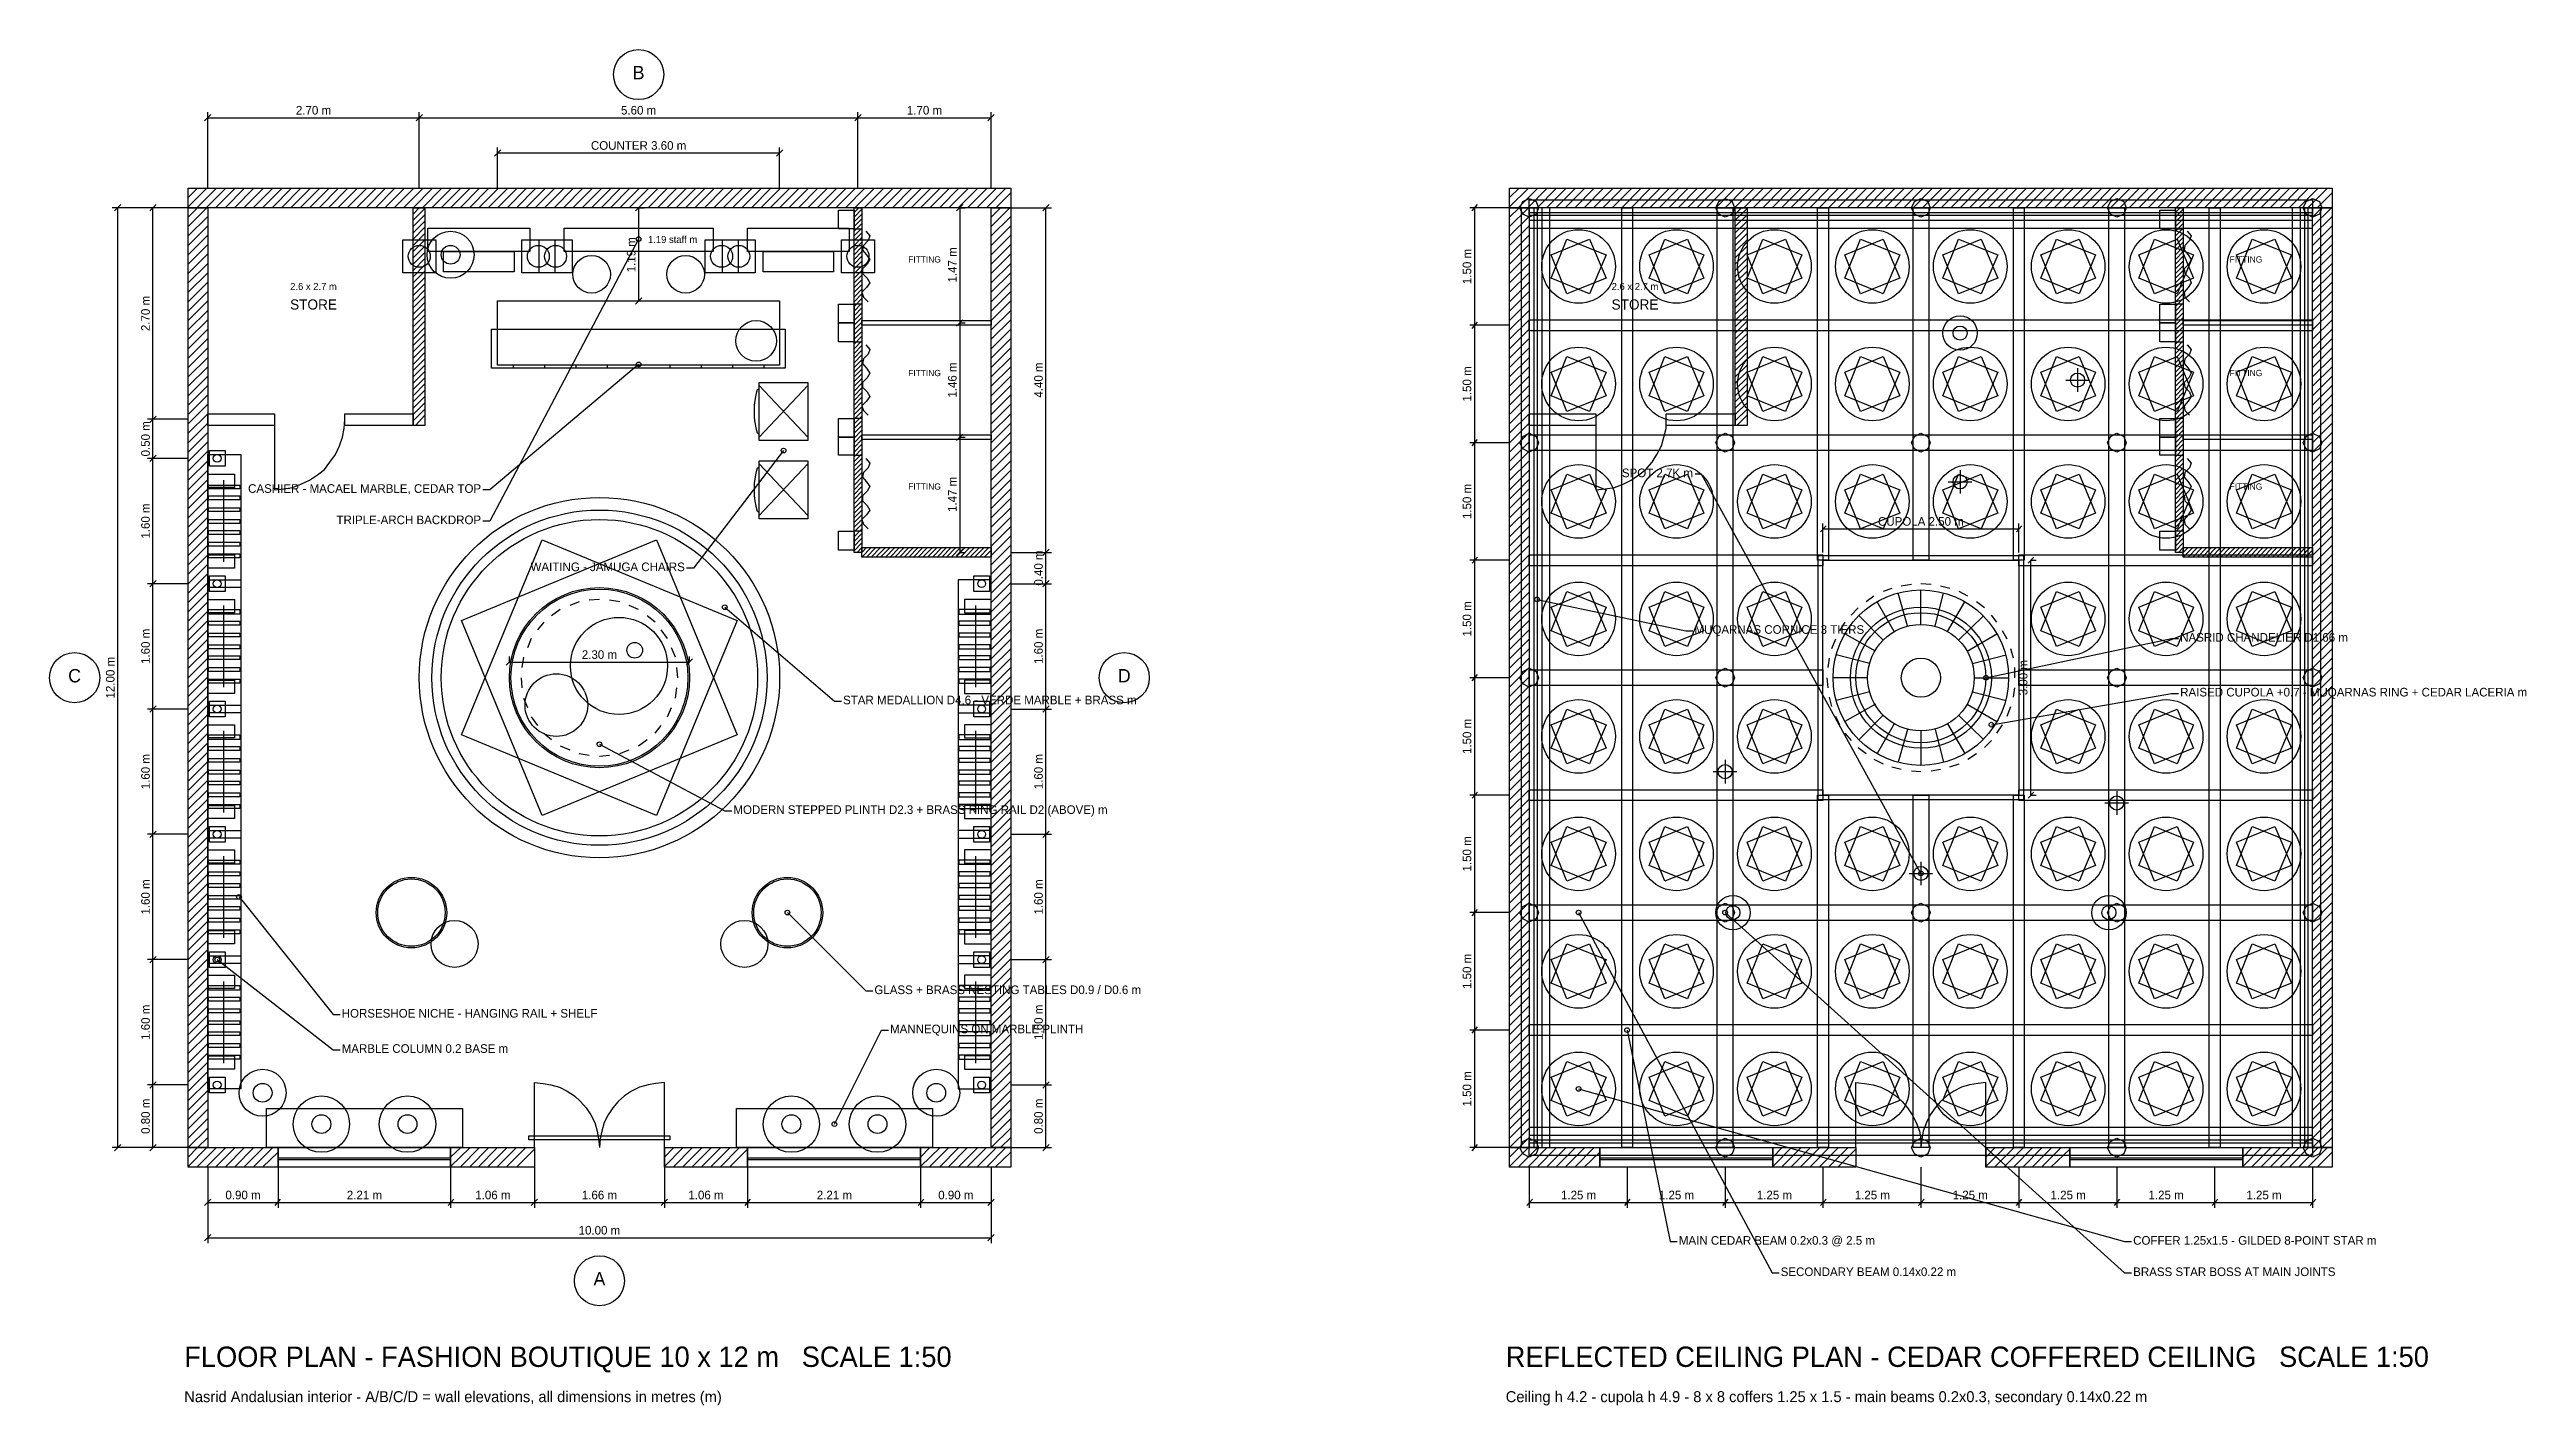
# Model space of a CAD drawing. Header units: metres. Extents: x 0 to 110, y 0 to 17.
# Drawn here: x 0 to 31.62, y -0.04 to 17.27 of the extents above; entities that cross this region are included whole.
import ezdxf
from ezdxf.enums import TextEntityAlignment as Align

# ---------------------------------------------------------------- set-up
doc = ezdxf.new("R2010")
doc.units = ezdxf.units.M
for name, color, linetype in [('A-ANNO', 2, 'CONTINUOUS'), ('A-DIM', 3, 'CONTINUOUS'), ('A-GLAZ', 4, 'CONTINUOUS'), ('A-HATCH', 8, 'CONTINUOUS'), ('A-TITLE', 7, 'CONTINUOUS'), ('A-WALL', 7, 'CONTINUOUS'), ('A-WALL-CUT', 7, 'CONTINUOUS'), ('I-CEIL', 30, 'CONTINUOUS'), ('I-DECO', 8, 'CONTINUOUS'), ('I-FINE', 9, 'CONTINUOUS'), ('I-FURN', 7, 'CONTINUOUS'), ('I-JOIN', 7, 'CONTINUOUS'), ('I-LIGHT', 2, 'CONTINUOUS')]:
    doc.layers.add(name, color=color, linetype=linetype)

msp = doc.modelspace()

# ---------------------------------------------------------------- texts
at = {"layer": 'A-ANNO'}
for s, height, p in [('B', 0.17, (7.52, 16.89)), ('FITTING', 0.08, (11.17, 14.55)), ('FITTING', 0.08, (28.04, 14.55)), ('2.6 x 2.7 m', 0.09, (3.37, 14.2)), ('2.6 x 2.7 m', 0.09, (20.24, 14.2)), ('STORE', 0.13, (3.37, 13.95)), ('STORE', 0.13, (20.24, 13.95)), ('FITTING', 0.08, (11.17, 13.1)), ('FITTING', 0.08, (28.04, 13.1)), ('FITTING', 0.08, (11.17, 11.65)), ('FITTING', 0.08, (28.04, 11.65)), ('C', 0.17, (0.32, 9.19)), ('D', 0.17, (13.72, 9.19)), ('A', 0.17, (7.02, 1.49))]:
    msp.add_text(s, height=height, dxfattribs=at).set_placement(p, align=Align.CENTER)
for s, p in [('CASHIER - MACAEL MARBLE, CEDAR TOP', (5.51, 11.61)), ('SPOT 2.7K m', (20.98, 11.81)), ('TRIPLE-ARCH BACKDROP', (5.51, 11.21)), ('WAITING - JAMUGA CHAIRS', (8.11, 10.61))]:
    msp.add_text(s, height=0.11, dxfattribs=at).set_placement(p, align=Align.RIGHT)
for s, p in [('MUQARNAS CORNICE 3 TIERS', (21, 9.81)), ('NASRID CHANDELIER D1.66 m', (27.2, 9.71)), ('STAR MEDALLION D4.6 - VERDE MARBLE + BRASS m', (10.13, 8.91)), ('RAISED CUPOLA +0.7 - MUQARNAS RING + CEDAR LACERIA m', (27.2, 9.01)), ('MODERN STEPPED PLINTH D2.3 + BRASS RING RAIL D2 (ABOVE) m', (8.73, 7.51)), ('GLASS + BRASS NESTING TABLES D0.9 / D0.6 m', (10.53, 5.21)), ('HORSESHOE NICHE - HANGING RAIL + SHELF', (3.73, 4.91)), ('MANNEQUINS ON MARBLE PLINTH', (10.73, 4.71)), ('MARBLE COLUMN 0.2 BASE m', (3.73, 4.46)), ('MAIN CEDAR BEAM 0.2x0.3 @ 2.5 m', (20.8, 2.01)), ('COFFER 1.25x1.5 - GILDED 8-POINT STAR m', (26.6, 2.01)), ('SECONDARY BEAM 0.14x0.22 m', (22.1, 1.61)), ('BRASS STAR BOSS AT MAIN JOINTS', (26.6, 1.61))]:
    msp.add_text(s, height=0.11, dxfattribs=at).set_placement(p)
at = {"layer": 'A-DIM'}
for s, p in [('2.70 m', (3.37, 16.44)), ('5.60 m', (7.52, 16.44)), ('1.70 m', (11.17, 16.44)), ('COUNTER 3.60 m', (7.52, 15.99)), ('CUPOLA 2.50 m', (23.89, 11.19)), ('2.30 m', (7.02, 9.49)), ('0.90 m', (2.47, 2.59)), ('2.21 m', (4.02, 2.59)), ('1.06 m', (5.66, 2.59)), ('1.66 m', (7.02, 2.59)), ('1.06 m', (8.38, 2.59)), ('2.21 m', (10.02, 2.59)), ('0.90 m', (11.57, 2.59)), ('1.25 m', (19.52, 2.59)), ('1.25 m', (20.77, 2.59)), ('1.25 m', (22.02, 2.59)), ('1.25 m', (23.27, 2.59)), ('1.25 m', (24.52, 2.59)), ('1.25 m', (25.77, 2.59)), ('1.25 m', (27.02, 2.59)), ('1.25 m', (28.27, 2.59)), ('10.00 m', (7.02, 2.14))]:
    msp.add_text(s, height=0.11, dxfattribs=at).set_placement(p, align=Align.CENTER)
for s, p in [('1.19 m', (7.48, 14.65)), ('1.47 m', (11.58, 14.52)), ('1.50 m', (18.15, 14.5)), ('2.70 m', (1.28, 13.9)), ('1.46 m', (11.58, 13.05)), ('4.40 m', (12.68, 13.05)), ('1.50 m', (18.15, 13)), ('0.50 m', (1.28, 12.3)), ('1.47 m', (11.58, 11.59)), ('1.50 m', (18.15, 11.5)), ('1.60 m', (1.28, 11.25)), ('0.40 m', (12.68, 10.65)), ('1.50 m', (18.15, 10)), ('1.60 m', (1.28, 9.65)), ('1.60 m', (12.68, 9.65)), ('12.00 m', (0.83, 9.25)), ('3.00 m', (25.25, 9.25)), ('1.50 m', (18.15, 8.5)), ('1.60 m', (1.28, 8.05)), ('1.60 m', (12.68, 8.05)), ('1.50 m', (18.15, 7)), ('1.60 m', (1.28, 6.45)), ('1.60 m', (12.68, 6.45)), ('1.50 m', (18.15, 5.5)), ('1.60 m', (1.28, 4.85)), ('1.60 m', (12.68, 4.85)), ('1.50 m', (18.15, 4)), ('0.80 m', (1.28, 3.65)), ('0.80 m', (12.68, 3.65))]:
    msp.add_text(s, height=0.11, rotation=90, dxfattribs=at).set_placement(p, align=Align.CENTER)
msp.add_text('1.19 staff m', height=0.09, dxfattribs=at).set_placement((7.64, 14.8))
at = {"layer": 'A-TITLE'}
for s, height, p in [('FLOOR PLAN - FASHION BOUTIQUE 10 x 12 m   SCALE 1:50', 0.26, (1.72, 0.45)), ('REFLECTED CEILING PLAN - CEDAR COFFERED CEILING   SCALE 1:50', 0.26, (18.59, 0.45)), ('Nasrid Andalusian interior - A/B/C/D = wall elevations, all dimensions in metres (m)', 0.14, (1.72, 0)), ('Ceiling h 4.2 - cupola h 4.9 - 8 x 8 coffers 1.25 x 1.5 - main beams 0.2x0.3, secondary 0.14x0.22 m', 0.14, (18.59, 0))]:
    msp.add_text(s, height=height, dxfattribs=at).set_placement(p)

# ---------------------------------------------------------------- linework, layer by layer
at = {"layer": 'A-ANNO'}
for p, q in [((7.52, 14.85), (5.62, 11.25)), ((7.52, 13.25), (5.62, 11.65)), ((9.37, 12.15), (8.22, 10.65)), ((21.09, 11.85), (21.01, 11.85)), ((23.89, 6.75), (21.09, 11.85)), ((5.62, 11.65), (5.53, 11.65)), ((5.62, 11.25), (5.53, 11.25)), ((8.22, 10.65), (8.13, 10.65)), ((8.62, 10.15), (10.02, 8.95)), ((18.99, 10.25), (20.89, 9.85)), ((20.89, 9.85), (20.98, 9.85)), ((24.72, 9.25), (27.09, 9.75)), ((27.09, 9.75), (27.18, 9.75)), ((10.02, 8.95), (10.11, 8.95)), ((24.79, 8.65), (27.09, 9.05)), ((27.09, 9.05), (27.18, 9.05)), ((7.02, 8.4), (8.62, 7.55)), ((8.62, 7.55), (8.71, 7.55)), ((2.42, 6.45), (3.62, 4.95)), ((9.42, 6.25), (10.42, 5.25)), ((19.52, 6.25), (21.99, 1.65)), ((21.39, 6.25), (26.49, 1.65)), ((2.14, 5.65), (3.62, 4.5)), ((10.42, 5.25), (10.51, 5.25)), ((3.62, 4.95), (3.71, 4.95)), ((10.02, 3.55), (10.62, 4.75)), ((10.62, 4.75), (10.71, 4.75)), ((20.14, 4.75), (20.69, 2.05)), ((3.62, 4.5), (3.71, 4.5)), ((19.52, 4), (26.49, 2.05)), ((20.69, 2.05), (20.78, 2.05)), ((26.49, 2.05), (26.58, 2.05)), ((21.99, 1.65), (22.08, 1.65)), ((26.49, 1.65), (26.58, 1.65))]:
    msp.add_line(p, q, dxfattribs=at)
for centre, radius in [((7.52, 16.95), 0.32), ((7.52, 14.85), 0.03), ((7.52, 13.25), 0.03), ((9.37, 12.15), 0.03), ((8.62, 10.15), 0.03), ((18.99, 10.25), 0.03), ((0.32, 9.25), 0.32), ((13.72, 9.25), 0.32), ((24.72, 9.25), 0.03), ((24.79, 8.65), 0.03), ((7.02, 8.4), 0.03), ((23.89, 6.75), 0.03), ((2.42, 6.45), 0.03), ((9.42, 6.25), 0.03), ((19.52, 6.25), 0.03), ((21.39, 6.25), 0.03), ((2.14, 5.65), 0.03), ((20.14, 4.75), 0.03), ((19.52, 4), 0.03), ((10.02, 3.55), 0.03), ((7.02, 1.55), 0.32)]:
    msp.add_circle(centre, radius, dxfattribs=at)
at = {"layer": 'A-DIM'}
for p, q in [((2.02, 15.5), (2.02, 16.47)), ((4.72, 15.5), (4.72, 16.47)), ((4.72, 15.5), (4.72, 16.47)), ((10.32, 15.5), (10.32, 16.47)), ((10.32, 15.5), (10.32, 16.47)), ((12.02, 15.5), (12.02, 16.47)), ((1.98, 16.36), (2.06, 16.44)), ((2.02, 16.4), (4.72, 16.4)), ((4.68, 16.36), (4.76, 16.44)), ((4.68, 16.36), (4.76, 16.44)), ((4.72, 16.4), (10.32, 16.4)), ((10.28, 16.36), (10.36, 16.44)), ((10.28, 16.36), (10.36, 16.44)), ((10.32, 16.4), (12.02, 16.4)), ((11.98, 16.36), (12.06, 16.44)), ((5.68, 15.91), (5.76, 15.99)), ((5.72, 15.5), (5.72, 16.02)), ((5.72, 15.95), (9.32, 15.95)), ((9.28, 15.91), (9.36, 15.99)), ((9.32, 15.5), (9.32, 16.02)), ((1.77, 15.25), (0.8, 15.25)), ((0.83, 15.21), (0.91, 15.29)), ((0.87, 3.25), (0.87, 15.25)), ((1.77, 15.25), (1.25, 15.25)), ((1.28, 15.21), (1.36, 15.29)), ((1.32, 12.55), (1.32, 15.25)), ((7.48, 15.21), (7.56, 15.29)), ((7.52, 15.25), (7.59, 15.25)), ((7.52, 15.25), (7.52, 14.06)), ((11.58, 15.21), (11.66, 15.29)), ((11.62, 15.25), (11.69, 15.25)), ((11.62, 15.25), (11.62, 13.78)), ((12.27, 15.25), (12.79, 15.25)), ((12.68, 15.21), (12.76, 15.29)), ((12.72, 10.85), (12.72, 15.25)), ((18.64, 15.25), (18.13, 15.25)), ((18.16, 15.21), (18.23, 15.29)), ((18.19, 15.25), (18.19, 13.75)), ((7.48, 14.02), (7.56, 14.1)), ((7.52, 14.06), (7.59, 14.06)), ((11.58, 13.74), (11.66, 13.82)), ((11.58, 13.74), (11.66, 13.82)), ((11.62, 13.78), (11.69, 13.78)), ((11.62, 13.78), (11.62, 12.32)), ((11.62, 13.78), (11.69, 13.78)), ((18.64, 13.75), (18.13, 13.75)), ((18.64, 13.75), (18.13, 13.75)), ((18.16, 13.71), (18.23, 13.79)), ((18.16, 13.71), (18.23, 13.79)), ((18.19, 13.75), (18.19, 12.25)), ((1.77, 12.55), (1.25, 12.55)), ((1.77, 12.55), (1.25, 12.55)), ((1.28, 12.51), (1.36, 12.59)), ((1.28, 12.51), (1.36, 12.59)), ((1.32, 12.05), (1.32, 12.55)), ((11.58, 12.28), (11.66, 12.36)), ((11.58, 12.28), (11.66, 12.36)), ((1.77, 12.05), (1.25, 12.05)), ((1.77, 12.05), (1.25, 12.05)), ((1.28, 12.01), (1.36, 12.09)), ((1.28, 12.01), (1.36, 12.09)), ((1.32, 10.45), (1.32, 12.05)), ((11.62, 12.32), (11.69, 12.32)), ((11.62, 12.32), (11.62, 10.85)), ((11.62, 12.32), (11.69, 12.32)), ((18.64, 12.25), (18.13, 12.25)), ((18.64, 12.25), (18.13, 12.25)), ((18.16, 12.21), (18.23, 12.29)), ((18.16, 12.21), (18.23, 12.29)), ((18.19, 12.25), (18.19, 10.75)), ((22.61, 11.11), (22.68, 11.19)), ((22.64, 10.85), (22.64, 11.22)), ((22.64, 11.15), (25.14, 11.15)), ((25.11, 11.11), (25.18, 11.19)), ((25.14, 10.85), (25.14, 11.22)), ((11.58, 10.81), (11.66, 10.89)), ((11.62, 10.85), (11.69, 10.85)), ((12.27, 10.85), (12.79, 10.85)), ((12.27, 10.85), (12.79, 10.85)), ((12.68, 10.81), (12.76, 10.89)), ((12.68, 10.81), (12.76, 10.89)), ((12.72, 10.45), (12.72, 10.85)), ((18.16, 10.71), (18.23, 10.79)), ((18.16, 10.71), (18.23, 10.79)), ((25.26, 10.71), (25.33, 10.79)), ((1.77, 10.45), (1.25, 10.45)), ((1.77, 10.45), (1.25, 10.45)), ((1.28, 10.41), (1.36, 10.49)), ((1.28, 10.41), (1.36, 10.49)), ((1.32, 8.85), (1.32, 10.45)), ((12.27, 10.45), (12.79, 10.45)), ((12.27, 10.45), (12.79, 10.45)), ((12.68, 10.41), (12.76, 10.49)), ((12.68, 10.41), (12.76, 10.49)), ((12.72, 8.85), (12.72, 10.45)), ((18.64, 10.75), (18.13, 10.75)), ((18.64, 10.75), (18.13, 10.75)), ((18.19, 10.75), (18.19, 9.25)), ((25.29, 10.75), (25.36, 10.75)), ((25.29, 10.75), (25.29, 7.75)), ((5.83, 9.41), (5.91, 9.49)), ((5.87, 9.45), (5.87, 9.52)), ((8.13, 9.41), (8.21, 9.49)), ((8.17, 9.45), (8.17, 9.52)), ((5.87, 9.45), (8.17, 9.45)), ((18.64, 9.25), (18.13, 9.25)), ((18.64, 9.25), (18.13, 9.25)), ((18.16, 9.21), (18.23, 9.29)), ((18.16, 9.21), (18.23, 9.29)), ((18.19, 9.25), (18.19, 7.75)), ((1.28, 8.81), (1.36, 8.89)), ((1.28, 8.81), (1.36, 8.89)), ((12.68, 8.81), (12.76, 8.89)), ((12.68, 8.81), (12.76, 8.89)), ((1.77, 8.85), (1.25, 8.85)), ((1.77, 8.85), (1.25, 8.85)), ((1.32, 7.25), (1.32, 8.85)), ((12.27, 8.85), (12.79, 8.85)), ((12.27, 8.85), (12.79, 8.85)), ((12.72, 7.25), (12.72, 8.85)), ((18.64, 7.75), (18.13, 7.75)), ((18.64, 7.75), (18.13, 7.75)), ((18.16, 7.71), (18.23, 7.79)), ((18.16, 7.71), (18.23, 7.79)), ((18.19, 7.75), (18.19, 6.25)), ((25.26, 7.71), (25.33, 7.79)), ((25.29, 7.75), (25.36, 7.75)), ((1.28, 7.21), (1.36, 7.29)), ((1.28, 7.21), (1.36, 7.29)), ((12.68, 7.21), (12.76, 7.29)), ((12.68, 7.21), (12.76, 7.29)), ((1.77, 7.25), (1.25, 7.25)), ((1.77, 7.25), (1.25, 7.25)), ((1.32, 5.65), (1.32, 7.25)), ((12.27, 7.25), (12.79, 7.25)), ((12.27, 7.25), (12.79, 7.25)), ((12.72, 5.65), (12.72, 7.25)), ((18.64, 6.25), (18.13, 6.25)), ((18.64, 6.25), (18.13, 6.25)), ((18.16, 6.21), (18.23, 6.29)), ((18.16, 6.21), (18.23, 6.29)), ((18.19, 6.25), (18.19, 4.75)), ((1.77, 5.65), (1.25, 5.65)), ((1.77, 5.65), (1.25, 5.65)), ((1.28, 5.61), (1.36, 5.69)), ((1.28, 5.61), (1.36, 5.69)), ((1.32, 4.05), (1.32, 5.65)), ((12.27, 5.65), (12.79, 5.65)), ((12.27, 5.65), (12.79, 5.65)), ((12.68, 5.61), (12.76, 5.69)), ((12.68, 5.61), (12.76, 5.69)), ((12.72, 4.05), (12.72, 5.65)), ((18.64, 4.75), (18.13, 4.75)), ((18.64, 4.75), (18.13, 4.75)), ((18.16, 4.71), (18.23, 4.79)), ((18.16, 4.71), (18.23, 4.79)), ((18.19, 4.75), (18.19, 3.25)), ((1.77, 4.05), (1.25, 4.05)), ((1.77, 4.05), (1.25, 4.05)), ((1.28, 4.01), (1.36, 4.09)), ((1.28, 4.01), (1.36, 4.09)), ((1.32, 3.25), (1.32, 4.05)), ((12.27, 4.05), (12.79, 4.05)), ((12.27, 4.05), (12.79, 4.05)), ((12.68, 4.01), (12.76, 4.09)), ((12.68, 4.01), (12.76, 4.09)), ((12.72, 3.25), (12.72, 4.05)), ((1.77, 3.25), (0.8, 3.25)), ((0.83, 3.21), (0.91, 3.29)), ((1.77, 3.25), (1.25, 3.25)), ((1.28, 3.21), (1.36, 3.29)), ((12.27, 3.25), (12.79, 3.25)), ((12.68, 3.21), (12.76, 3.29)), ((18.64, 3.25), (18.13, 3.25)), ((18.16, 3.21), (18.23, 3.29)), ((2.02, 3), (2.02, 2.03)), ((2.02, 3), (2.02, 2.48)), ((2.92, 3), (2.92, 2.48)), ((2.92, 3), (2.92, 2.48)), ((5.12, 3), (5.12, 2.48)), ((5.12, 3), (5.12, 2.48)), ((6.19, 3), (6.19, 2.48)), ((6.19, 3), (6.19, 2.48)), ((7.85, 3), (7.85, 2.48)), ((7.85, 3), (7.85, 2.48)), ((8.91, 3), (8.91, 2.48)), ((8.91, 3), (8.91, 2.48)), ((11.12, 3), (11.12, 2.48)), ((11.12, 3), (11.12, 2.48)), ((12.02, 3), (12.02, 2.03)), ((12.02, 3), (12.02, 2.48)), ((18.89, 3), (18.89, 2.48)), ((20.14, 3), (20.14, 2.48)), ((20.14, 3), (20.14, 2.48)), ((21.39, 3), (21.39, 2.48)), ((21.39, 3), (21.39, 2.48)), ((22.64, 3), (22.64, 2.48)), ((22.64, 3), (22.64, 2.48)), ((23.89, 3), (23.89, 2.48)), ((23.89, 3), (23.89, 2.48)), ((25.14, 3), (25.14, 2.48)), ((25.14, 3), (25.14, 2.48)), ((26.39, 3), (26.39, 2.48)), ((26.39, 3), (26.39, 2.48)), ((27.64, 3), (27.64, 2.48)), ((27.64, 3), (27.64, 2.48)), ((28.89, 3), (28.89, 2.48)), ((1.98, 2.51), (2.06, 2.59)), ((2.02, 2.55), (2.92, 2.55)), ((2.88, 2.51), (2.95, 2.59)), ((2.88, 2.51), (2.95, 2.59)), ((2.92, 2.55), (5.12, 2.55)), ((5.09, 2.51), (5.16, 2.59)), ((5.09, 2.51), (5.16, 2.59)), ((5.12, 2.55), (6.19, 2.55)), ((6.15, 2.51), (6.23, 2.59)), ((6.15, 2.51), (6.23, 2.59)), ((6.19, 2.55), (7.85, 2.55)), ((7.81, 2.51), (7.89, 2.59)), ((7.81, 2.51), (7.89, 2.59)), ((7.85, 2.55), (8.91, 2.55)), ((8.88, 2.51), (8.95, 2.59)), ((8.88, 2.51), (8.95, 2.59)), ((8.91, 2.55), (11.12, 2.55)), ((11.09, 2.51), (11.16, 2.59)), ((11.09, 2.51), (11.16, 2.59)), ((11.12, 2.55), (12.02, 2.55)), ((11.98, 2.51), (12.06, 2.59)), ((18.86, 2.51), (18.93, 2.59)), ((18.89, 2.55), (20.14, 2.55)), ((20.11, 2.51), (20.18, 2.59)), ((20.11, 2.51), (20.18, 2.59)), ((20.14, 2.55), (21.39, 2.55)), ((21.36, 2.51), (21.43, 2.59)), ((21.36, 2.51), (21.43, 2.59)), ((21.39, 2.55), (22.64, 2.55)), ((22.61, 2.51), (22.68, 2.59)), ((22.61, 2.51), (22.68, 2.59)), ((22.64, 2.55), (23.89, 2.55)), ((23.86, 2.51), (23.93, 2.59)), ((23.86, 2.51), (23.93, 2.59)), ((23.89, 2.55), (25.14, 2.55)), ((25.11, 2.51), (25.18, 2.59)), ((25.11, 2.51), (25.18, 2.59)), ((25.14, 2.55), (26.39, 2.55)), ((26.36, 2.51), (26.43, 2.59)), ((26.36, 2.51), (26.43, 2.59)), ((26.39, 2.55), (27.64, 2.55)), ((27.61, 2.51), (27.68, 2.59)), ((27.61, 2.51), (27.68, 2.59)), ((27.64, 2.55), (28.89, 2.55)), ((28.86, 2.51), (28.93, 2.59)), ((1.98, 2.06), (2.06, 2.14)), ((2.02, 2.1), (12.02, 2.1)), ((11.98, 2.06), (12.06, 2.14))]:
    msp.add_line(p, q, dxfattribs=at)
at = {"layer": 'A-GLAZ'}
for p, q in [((6.19, 3.25), (6.19, 4.08)), ((7.85, 3.25), (7.85, 4.08)), ((23.06, 3.25), (23.06, 4.08)), ((24.72, 3.25), (24.72, 4.08)), ((2.92, 3.12), (5.12, 3.12)), ((2.92, 3.1), (5.12, 3.1)), ((8.91, 3.12), (11.12, 3.12)), ((8.91, 3.1), (11.12, 3.1)), ((19.79, 3.12), (22, 3.12)), ((19.79, 3.1), (22, 3.1)), ((25.79, 3.12), (28, 3.12)), ((25.79, 3.1), (28, 3.1))]:
    msp.add_line(p, q, dxfattribs=at)
at = {"layer": 'A-HATCH'}
for p, q in [((1.77, 15.38), (1.89, 15.5)), ((1.77, 15.26), (2.01, 15.5)), ((1.88, 15.25), (2.13, 15.5)), ((2, 15.25), (2.25, 15.5)), ((2.12, 15.25), (2.37, 15.5)), ((2.24, 15.25), (2.49, 15.5)), ((2.36, 15.25), (2.61, 15.5)), ((2.48, 15.25), (2.73, 15.5)), ((2.6, 15.25), (2.85, 15.5)), ((2.72, 15.25), (2.97, 15.5)), ((2.84, 15.25), (3.09, 15.5)), ((2.96, 15.25), (3.21, 15.5)), ((3.08, 15.25), (3.33, 15.5)), ((3.2, 15.25), (3.45, 15.5)), ((3.32, 15.25), (3.57, 15.5)), ((3.44, 15.25), (3.69, 15.5)), ((3.56, 15.25), (3.81, 15.5)), ((3.68, 15.25), (3.93, 15.5)), ((3.8, 15.25), (4.05, 15.5)), ((3.92, 15.25), (4.17, 15.5)), ((4.04, 15.25), (4.29, 15.5)), ((4.16, 15.25), (4.41, 15.5)), ((4.28, 15.25), (4.53, 15.5)), ((4.4, 15.25), (4.65, 15.5)), ((4.52, 15.25), (4.77, 15.5)), ((4.64, 15.25), (4.89, 15.5)), ((4.76, 15.25), (5.01, 15.5)), ((4.88, 15.25), (5.13, 15.5)), ((5, 15.25), (5.25, 15.5)), ((5.12, 15.25), (5.37, 15.5)), ((5.24, 15.25), (5.49, 15.5)), ((5.36, 15.25), (5.61, 15.5)), ((5.48, 15.25), (5.73, 15.5)), ((5.6, 15.25), (5.85, 15.5)), ((5.72, 15.25), (5.97, 15.5)), ((5.84, 15.25), (6.09, 15.5)), ((5.96, 15.25), (6.21, 15.5)), ((6.08, 15.25), (6.33, 15.5)), ((6.2, 15.25), (6.45, 15.5)), ((6.32, 15.25), (6.57, 15.5)), ((6.44, 15.25), (6.69, 15.5)), ((6.56, 15.25), (6.81, 15.5)), ((6.68, 15.25), (6.93, 15.5)), ((6.8, 15.25), (7.05, 15.5)), ((6.92, 15.25), (7.17, 15.5)), ((7.04, 15.25), (7.29, 15.5)), ((7.16, 15.25), (7.41, 15.5)), ((7.28, 15.25), (7.53, 15.5)), ((7.4, 15.25), (7.65, 15.5)), ((7.52, 15.25), (7.77, 15.5)), ((7.64, 15.25), (7.89, 15.5)), ((7.76, 15.25), (8.01, 15.5)), ((7.88, 15.25), (8.13, 15.5)), ((8, 15.25), (8.25, 15.5)), ((8.12, 15.25), (8.37, 15.5)), ((8.24, 15.25), (8.49, 15.5)), ((8.36, 15.25), (8.61, 15.5)), ((8.48, 15.25), (8.73, 15.5)), ((8.6, 15.25), (8.85, 15.5)), ((8.72, 15.25), (8.97, 15.5)), ((8.84, 15.25), (9.09, 15.5)), ((8.96, 15.25), (9.21, 15.5)), ((9.08, 15.25), (9.33, 15.5)), ((9.2, 15.25), (9.45, 15.5)), ((9.32, 15.25), (9.57, 15.5)), ((9.44, 15.25), (9.69, 15.5)), ((9.56, 15.25), (9.81, 15.5)), ((9.68, 15.25), (9.93, 15.5)), ((9.8, 15.25), (10.05, 15.5)), ((9.92, 15.25), (10.17, 15.5)), ((10.04, 15.25), (10.29, 15.5)), ((10.16, 15.25), (10.41, 15.5)), ((10.28, 15.25), (10.53, 15.5)), ((10.4, 15.25), (10.65, 15.5)), ((10.52, 15.25), (10.77, 15.5)), ((10.64, 15.25), (10.89, 15.5)), ((10.76, 15.25), (11.01, 15.5)), ((10.88, 15.25), (11.13, 15.5)), ((11, 15.25), (11.25, 15.5)), ((11.12, 15.25), (11.37, 15.5)), ((11.24, 15.25), (11.49, 15.5)), ((11.36, 15.25), (11.61, 15.5)), ((11.48, 15.25), (11.73, 15.5)), ((11.6, 15.25), (11.85, 15.5)), ((11.72, 15.25), (11.97, 15.5)), ((11.84, 15.25), (12.09, 15.5)), ((11.96, 15.25), (12.21, 15.5)), ((18.64, 15.38), (18.76, 15.5)), ((18.64, 15.26), (18.88, 15.5)), ((18.75, 15.25), (19, 15.5)), ((18.87, 15.25), (19.12, 15.5)), ((18.99, 15.25), (19.24, 15.5)), ((19.11, 15.25), (19.36, 15.5)), ((19.23, 15.25), (19.48, 15.5)), ((19.35, 15.25), (19.6, 15.5)), ((19.47, 15.25), (19.72, 15.5)), ((19.59, 15.25), (19.84, 15.5)), ((19.71, 15.25), (19.96, 15.5)), ((19.83, 15.25), (20.08, 15.5)), ((19.95, 15.25), (20.2, 15.5)), ((20.07, 15.25), (20.32, 15.5)), ((20.19, 15.25), (20.44, 15.5)), ((20.31, 15.25), (20.56, 15.5)), ((20.43, 15.25), (20.68, 15.5)), ((20.55, 15.25), (20.8, 15.5)), ((20.67, 15.25), (20.92, 15.5)), ((20.79, 15.25), (21.04, 15.5)), ((20.91, 15.25), (21.16, 15.5)), ((21.03, 15.25), (21.28, 15.5)), ((21.15, 15.25), (21.4, 15.5)), ((21.27, 15.25), (21.52, 15.5)), ((21.39, 15.25), (21.64, 15.5)), ((21.51, 15.25), (21.76, 15.5)), ((21.63, 15.25), (21.88, 15.5)), ((21.75, 15.25), (22, 15.5)), ((21.87, 15.25), (22.12, 15.5)), ((21.99, 15.25), (22.24, 15.5)), ((22.11, 15.25), (22.36, 15.5)), ((22.23, 15.25), (22.48, 15.5)), ((22.35, 15.25), (22.6, 15.5)), ((22.47, 15.25), (22.72, 15.5)), ((22.59, 15.25), (22.84, 15.5)), ((22.71, 15.25), (22.96, 15.5)), ((22.83, 15.25), (23.08, 15.5)), ((22.95, 15.25), (23.2, 15.5)), ((23.07, 15.25), (23.32, 15.5)), ((23.19, 15.25), (23.44, 15.5)), ((23.31, 15.25), (23.56, 15.5)), ((23.43, 15.25), (23.68, 15.5)), ((23.55, 15.25), (23.8, 15.5)), ((23.67, 15.25), (23.92, 15.5)), ((23.79, 15.25), (24.04, 15.5)), ((23.91, 15.25), (24.16, 15.5)), ((24.03, 15.25), (24.28, 15.5)), ((24.15, 15.25), (24.4, 15.5)), ((24.27, 15.25), (24.52, 15.5)), ((24.39, 15.25), (24.64, 15.5)), ((24.51, 15.25), (24.76, 15.5)), ((24.63, 15.25), (24.88, 15.5)), ((24.75, 15.25), (25, 15.5)), ((24.87, 15.25), (25.12, 15.5)), ((24.99, 15.25), (25.24, 15.5)), ((25.11, 15.25), (25.36, 15.5)), ((25.23, 15.25), (25.48, 15.5)), ((25.35, 15.25), (25.6, 15.5)), ((25.47, 15.25), (25.72, 15.5)), ((25.59, 15.25), (25.84, 15.5)), ((25.71, 15.25), (25.96, 15.5)), ((25.83, 15.25), (26.08, 15.5)), ((25.95, 15.25), (26.2, 15.5)), ((26.07, 15.25), (26.32, 15.5)), ((26.19, 15.25), (26.44, 15.5)), ((26.31, 15.25), (26.56, 15.5)), ((26.43, 15.25), (26.68, 15.5)), ((26.55, 15.25), (26.8, 15.5)), ((26.67, 15.25), (26.92, 15.5)), ((26.79, 15.25), (27.04, 15.5)), ((26.91, 15.25), (27.16, 15.5)), ((27.03, 15.25), (27.28, 15.5)), ((27.15, 15.25), (27.4, 15.5)), ((27.27, 15.25), (27.52, 15.5)), ((27.39, 15.25), (27.64, 15.5)), ((27.51, 15.25), (27.76, 15.5)), ((27.63, 15.25), (27.88, 15.5)), ((27.75, 15.25), (28, 15.5)), ((27.87, 15.25), (28.12, 15.5)), ((27.99, 15.25), (28.24, 15.5)), ((28.11, 15.25), (28.36, 15.5)), ((28.23, 15.25), (28.48, 15.5)), ((28.35, 15.25), (28.6, 15.5)), ((28.47, 15.25), (28.72, 15.5)), ((28.59, 15.25), (28.84, 15.5)), ((28.71, 15.25), (28.96, 15.5)), ((28.83, 15.25), (29.08, 15.5)), ((1.77, 15.13), (1.89, 15.25)), ((1.77, 15.01), (2.01, 15.25)), ((4.64, 15.17), (4.72, 15.25)), ((4.64, 15.09), (4.79, 15.24)), ((10.27, 15.19), (10.33, 15.25)), ((10.27, 15.13), (10.37, 15.23)), ((12.02, 15.13), (12.14, 15.25)), ((12.02, 15.01), (12.26, 15.25)), ((12.08, 15.25), (12.27, 15.44)), ((18.64, 15.13), (18.76, 15.25)), ((18.64, 15.01), (18.88, 15.25)), ((21.52, 15.17), (21.6, 15.25)), ((21.52, 15.09), (21.67, 15.24)), ((27.14, 15.19), (27.2, 15.25)), ((27.14, 15.13), (27.24, 15.23)), ((28.89, 15.13), (29.01, 15.25)), ((28.89, 15.01), (29.13, 15.25)), ((28.95, 15.25), (29.14, 15.44)), ((1.77, 14.89), (2.02, 15.14)), ((1.77, 14.77), (2.02, 15.02)), ((1.77, 14.65), (2.02, 14.9)), ((4.64, 15.01), (4.79, 15.16)), ((4.64, 14.93), (4.79, 15.08)), ((4.64, 14.85), (4.79, 15)), ((4.64, 14.77), (4.79, 14.92)), ((10.27, 15.07), (10.37, 15.17)), ((10.27, 15.01), (10.37, 15.11)), ((10.27, 14.95), (10.37, 15.05)), ((10.27, 14.89), (10.37, 14.99)), ((10.27, 14.83), (10.37, 14.93)), ((10.27, 14.77), (10.37, 14.87)), ((12.02, 14.89), (12.27, 15.14)), ((12.02, 14.77), (12.27, 15.02)), ((12.02, 14.65), (12.27, 14.9)), ((18.64, 14.89), (18.89, 15.14)), ((18.64, 14.77), (18.89, 15.02)), ((18.64, 14.65), (18.89, 14.9)), ((21.52, 15.01), (21.67, 15.16)), ((21.52, 14.93), (21.67, 15.08)), ((21.52, 14.85), (21.67, 15)), ((21.52, 14.77), (21.67, 14.92)), ((27.14, 15.07), (27.24, 15.17)), ((27.14, 15.01), (27.24, 15.11)), ((27.14, 14.95), (27.24, 15.05)), ((27.14, 14.89), (27.24, 14.99)), ((27.14, 14.83), (27.24, 14.93)), ((27.14, 14.77), (27.24, 14.87)), ((28.89, 14.89), (29.14, 15.14)), ((28.89, 14.77), (29.14, 15.02)), ((28.89, 14.65), (29.14, 14.9)), ((1.77, 14.53), (2.02, 14.78)), ((1.77, 14.41), (2.02, 14.66)), ((4.64, 14.69), (4.79, 14.84)), ((4.64, 14.61), (4.79, 14.76)), ((4.64, 14.53), (4.79, 14.68)), ((4.64, 14.45), (4.79, 14.6)), ((10.27, 14.71), (10.37, 14.81)), ((10.27, 14.65), (10.37, 14.75)), ((10.27, 14.59), (10.37, 14.69)), ((10.27, 14.53), (10.37, 14.63)), ((10.27, 14.47), (10.37, 14.57)), ((12.02, 14.53), (12.27, 14.78)), ((12.02, 14.41), (12.27, 14.66)), ((18.64, 14.53), (18.89, 14.78)), ((18.64, 14.41), (18.89, 14.66)), ((21.52, 14.69), (21.67, 14.84)), ((21.52, 14.61), (21.67, 14.76)), ((21.52, 14.53), (21.67, 14.68)), ((21.52, 14.45), (21.67, 14.6)), ((27.14, 14.71), (27.24, 14.81)), ((27.14, 14.65), (27.24, 14.75)), ((27.14, 14.59), (27.24, 14.69)), ((27.14, 14.53), (27.24, 14.63)), ((27.14, 14.47), (27.24, 14.57)), ((28.89, 14.53), (29.14, 14.78)), ((28.89, 14.41), (29.14, 14.66)), ((1.77, 14.29), (2.02, 14.54)), ((1.77, 14.17), (2.02, 14.42)), ((1.77, 14.05), (2.02, 14.3)), ((4.64, 14.37), (4.79, 14.52)), ((4.64, 14.29), (4.79, 14.44)), ((4.64, 14.21), (4.79, 14.36)), ((4.64, 14.13), (4.79, 14.28)), ((10.27, 14.41), (10.37, 14.51)), ((10.27, 14.35), (10.37, 14.45)), ((10.27, 14.29), (10.37, 14.39)), ((10.27, 14.23), (10.37, 14.33)), ((10.27, 14.17), (10.37, 14.27)), ((12.02, 14.29), (12.27, 14.54)), ((12.02, 14.17), (12.27, 14.42)), ((12.02, 14.05), (12.27, 14.3)), ((18.64, 14.29), (18.89, 14.54)), ((18.64, 14.17), (18.89, 14.42)), ((18.64, 14.05), (18.89, 14.3)), ((21.52, 14.37), (21.67, 14.52)), ((21.52, 14.29), (21.67, 14.44)), ((21.52, 14.21), (21.67, 14.36)), ((21.52, 14.13), (21.67, 14.28)), ((27.14, 14.41), (27.24, 14.51)), ((27.14, 14.35), (27.24, 14.45)), ((27.14, 14.29), (27.24, 14.39)), ((27.14, 14.23), (27.24, 14.33)), ((27.14, 14.17), (27.24, 14.27)), ((28.89, 14.29), (29.14, 14.54)), ((28.89, 14.17), (29.14, 14.42)), ((28.89, 14.05), (29.14, 14.3)), ((1.77, 13.93), (2.02, 14.18)), ((1.77, 13.81), (2.02, 14.06)), ((1.77, 13.69), (2.02, 13.94)), ((4.64, 14.05), (4.79, 14.2)), ((4.64, 13.97), (4.79, 14.12)), ((4.64, 13.89), (4.79, 14.04)), ((4.64, 13.81), (4.79, 13.96)), ((10.27, 14.11), (10.37, 14.21)), ((10.27, 14.05), (10.37, 14.15)), ((10.27, 13.99), (10.37, 14.09)), ((10.27, 13.93), (10.37, 14.03)), ((10.27, 13.87), (10.37, 13.97)), ((12.02, 13.93), (12.27, 14.18)), ((12.02, 13.81), (12.27, 14.06)), ((12.02, 13.69), (12.27, 13.94)), ((18.64, 13.93), (18.89, 14.18)), ((18.64, 13.81), (18.89, 14.06)), ((18.64, 13.69), (18.89, 13.94)), ((21.52, 14.05), (21.67, 14.2)), ((21.52, 13.97), (21.67, 14.12)), ((21.52, 13.89), (21.67, 14.04)), ((21.52, 13.81), (21.67, 13.96)), ((27.14, 14.11), (27.24, 14.21)), ((27.14, 14.05), (27.24, 14.15)), ((27.14, 13.99), (27.24, 14.09)), ((27.14, 13.93), (27.24, 14.03)), ((27.14, 13.87), (27.24, 13.97)), ((28.89, 13.93), (29.14, 14.18)), ((28.89, 13.81), (29.14, 14.06)), ((28.89, 13.69), (29.14, 13.94)), ((1.77, 13.57), (2.02, 13.82)), ((1.77, 13.45), (2.02, 13.7)), ((4.64, 13.73), (4.79, 13.88)), ((4.64, 13.65), (4.79, 13.8)), ((4.64, 13.57), (4.79, 13.72)), ((4.64, 13.49), (4.79, 13.64)), ((10.27, 13.81), (10.37, 13.91)), ((10.27, 13.75), (10.37, 13.85)), ((10.27, 13.69), (10.37, 13.79)), ((10.27, 13.63), (10.37, 13.73)), ((10.27, 13.57), (10.37, 13.67)), ((10.27, 13.51), (10.37, 13.61)), ((12.02, 13.57), (12.27, 13.82)), ((12.02, 13.45), (12.27, 13.7)), ((18.64, 13.57), (18.89, 13.82)), ((18.64, 13.45), (18.89, 13.7)), ((21.52, 13.73), (21.67, 13.88)), ((21.52, 13.65), (21.67, 13.8)), ((21.52, 13.57), (21.67, 13.72)), ((21.52, 13.49), (21.67, 13.64)), ((27.14, 13.81), (27.24, 13.91)), ((27.14, 13.75), (27.24, 13.85)), ((27.14, 13.69), (27.24, 13.79)), ((27.14, 13.63), (27.24, 13.73)), ((27.14, 13.57), (27.24, 13.67)), ((27.14, 13.51), (27.24, 13.61)), ((28.89, 13.57), (29.14, 13.82)), ((28.89, 13.45), (29.14, 13.7)), ((1.77, 13.33), (2.02, 13.58)), ((1.77, 13.21), (2.02, 13.46)), ((1.77, 13.09), (2.02, 13.34)), ((4.64, 13.41), (4.79, 13.56)), ((4.64, 13.33), (4.79, 13.48)), ((4.64, 13.25), (4.79, 13.4)), ((4.64, 13.17), (4.79, 13.32)), ((10.27, 13.45), (10.37, 13.55)), ((10.27, 13.39), (10.37, 13.49)), ((10.27, 13.33), (10.37, 13.43)), ((10.27, 13.27), (10.37, 13.37)), ((10.27, 13.21), (10.37, 13.31)), ((12.02, 13.33), (12.27, 13.58)), ((12.02, 13.21), (12.27, 13.46)), ((12.02, 13.09), (12.27, 13.34)), ((18.64, 13.33), (18.89, 13.58)), ((18.64, 13.21), (18.89, 13.46)), ((18.64, 13.09), (18.89, 13.34)), ((21.52, 13.41), (21.67, 13.56)), ((21.52, 13.33), (21.67, 13.48)), ((21.52, 13.25), (21.67, 13.4)), ((21.52, 13.17), (21.67, 13.32)), ((27.14, 13.45), (27.24, 13.55)), ((27.14, 13.39), (27.24, 13.49)), ((27.14, 13.33), (27.24, 13.43)), ((27.14, 13.27), (27.24, 13.37)), ((27.14, 13.21), (27.24, 13.31)), ((28.89, 13.33), (29.14, 13.58)), ((28.89, 13.21), (29.14, 13.46)), ((28.89, 13.09), (29.14, 13.34)), ((1.77, 12.97), (2.02, 13.22)), ((1.77, 12.85), (2.02, 13.1)), ((1.77, 12.73), (2.02, 12.98)), ((4.64, 13.09), (4.79, 13.24)), ((4.64, 13.01), (4.79, 13.16)), ((4.64, 12.93), (4.79, 13.08)), ((4.64, 12.85), (4.79, 13)), ((10.27, 13.15), (10.37, 13.25)), ((10.27, 13.09), (10.37, 13.19)), ((10.27, 13.03), (10.37, 13.13)), ((10.27, 12.97), (10.37, 13.07)), ((10.27, 12.91), (10.37, 13.01)), ((12.02, 12.97), (12.27, 13.22)), ((12.02, 12.85), (12.27, 13.1)), ((12.02, 12.73), (12.27, 12.98)), ((18.64, 12.97), (18.89, 13.22)), ((18.64, 12.85), (18.89, 13.1)), ((18.64, 12.73), (18.89, 12.98)), ((21.52, 13.09), (21.67, 13.24)), ((21.52, 13.01), (21.67, 13.16)), ((21.52, 12.93), (21.67, 13.08)), ((21.52, 12.85), (21.67, 13)), ((27.14, 13.15), (27.24, 13.25)), ((27.14, 13.09), (27.24, 13.19)), ((27.14, 13.03), (27.24, 13.13)), ((27.14, 12.97), (27.24, 13.07)), ((27.14, 12.91), (27.24, 13.01)), ((28.89, 12.97), (29.14, 13.22)), ((28.89, 12.85), (29.14, 13.1)), ((28.89, 12.73), (29.14, 12.98)), ((1.77, 12.61), (2.02, 12.86)), ((1.77, 12.49), (2.02, 12.74)), ((4.64, 12.77), (4.79, 12.92)), ((4.64, 12.69), (4.79, 12.84)), ((4.64, 12.61), (4.79, 12.76)), ((4.64, 12.53), (4.79, 12.68)), ((10.27, 12.85), (10.37, 12.95)), ((10.27, 12.79), (10.37, 12.89)), ((10.27, 12.73), (10.37, 12.83)), ((10.27, 12.67), (10.37, 12.77)), ((10.27, 12.61), (10.37, 12.71)), ((10.27, 12.55), (10.37, 12.65)), ((12.02, 12.61), (12.27, 12.86)), ((12.02, 12.49), (12.27, 12.74)), ((18.64, 12.61), (18.89, 12.86)), ((18.64, 12.49), (18.89, 12.74)), ((21.52, 12.77), (21.67, 12.92)), ((21.52, 12.69), (21.67, 12.84)), ((21.52, 12.61), (21.67, 12.76)), ((21.52, 12.53), (21.67, 12.68)), ((27.14, 12.85), (27.24, 12.95)), ((27.14, 12.79), (27.24, 12.89)), ((27.14, 12.73), (27.24, 12.83)), ((27.14, 12.67), (27.24, 12.77)), ((27.14, 12.61), (27.24, 12.71)), ((27.14, 12.55), (27.24, 12.65)), ((28.89, 12.61), (29.14, 12.86)), ((28.89, 12.49), (29.14, 12.74)), ((1.77, 12.37), (2.02, 12.62)), ((1.77, 12.25), (2.02, 12.5)), ((1.77, 12.13), (2.02, 12.38)), ((4.67, 12.47), (4.79, 12.6)), ((10.27, 12.49), (10.37, 12.59)), ((10.27, 12.43), (10.37, 12.53)), ((10.27, 12.37), (10.37, 12.47)), ((10.27, 12.31), (10.37, 12.41)), ((10.27, 12.25), (10.37, 12.35)), ((12.02, 12.37), (12.27, 12.62)), ((12.02, 12.25), (12.27, 12.5)), ((12.02, 12.13), (12.27, 12.38)), ((18.64, 12.37), (18.89, 12.62)), ((18.64, 12.25), (18.89, 12.5)), ((18.64, 12.13), (18.89, 12.38)), ((21.54, 12.47), (21.67, 12.6)), ((27.14, 12.49), (27.24, 12.59)), ((27.14, 12.43), (27.24, 12.53)), ((27.14, 12.37), (27.24, 12.47)), ((27.14, 12.31), (27.24, 12.41)), ((27.14, 12.25), (27.24, 12.35)), ((28.89, 12.37), (29.14, 12.62)), ((28.89, 12.25), (29.14, 12.5)), ((28.89, 12.13), (29.14, 12.38)), ((1.77, 12.01), (2.02, 12.26)), ((1.77, 11.89), (2.02, 12.14)), ((1.77, 11.77), (2.02, 12.02)), ((10.27, 12.19), (10.37, 12.29)), ((10.27, 12.13), (10.37, 12.23)), ((10.27, 12.07), (10.37, 12.17)), ((10.27, 12.01), (10.37, 12.11)), ((10.27, 11.95), (10.37, 12.05)), ((12.02, 12.01), (12.27, 12.26)), ((12.02, 11.89), (12.27, 12.14)), ((12.02, 11.77), (12.27, 12.02)), ((18.64, 12.01), (18.89, 12.26)), ((18.64, 11.89), (18.89, 12.14)), ((18.64, 11.77), (18.89, 12.02)), ((27.14, 12.19), (27.24, 12.29)), ((27.14, 12.13), (27.24, 12.23)), ((27.14, 12.07), (27.24, 12.17)), ((27.14, 12.01), (27.24, 12.11)), ((27.14, 11.95), (27.24, 12.05)), ((28.89, 12.01), (29.14, 12.26)), ((28.89, 11.89), (29.14, 12.14)), ((28.89, 11.77), (29.14, 12.02)), ((1.77, 11.65), (2.02, 11.9)), ((1.77, 11.53), (2.02, 11.78)), ((10.27, 11.89), (10.37, 11.99)), ((10.27, 11.83), (10.37, 11.93)), ((10.27, 11.77), (10.37, 11.87)), ((10.27, 11.71), (10.37, 11.81)), ((10.27, 11.65), (10.37, 11.75)), ((12.02, 11.65), (12.27, 11.9)), ((12.02, 11.53), (12.27, 11.78)), ((18.64, 11.65), (18.89, 11.9)), ((18.64, 11.53), (18.89, 11.78)), ((27.14, 11.89), (27.24, 11.99)), ((27.14, 11.83), (27.24, 11.93)), ((27.14, 11.77), (27.24, 11.87)), ((27.14, 11.71), (27.24, 11.81)), ((27.14, 11.65), (27.24, 11.75)), ((28.89, 11.65), (29.14, 11.9)), ((28.89, 11.53), (29.14, 11.78)), ((1.77, 11.41), (2.02, 11.66)), ((1.77, 11.29), (2.02, 11.54)), ((1.77, 11.17), (2.02, 11.42)), ((10.27, 11.59), (10.37, 11.69)), ((10.27, 11.53), (10.37, 11.63)), ((10.27, 11.47), (10.37, 11.57)), ((10.27, 11.41), (10.37, 11.51)), ((10.27, 11.35), (10.37, 11.45)), ((10.27, 11.29), (10.37, 11.39)), ((12.02, 11.41), (12.27, 11.66)), ((12.02, 11.29), (12.27, 11.54)), ((12.02, 11.17), (12.27, 11.42)), ((18.64, 11.41), (18.89, 11.66)), ((18.64, 11.29), (18.89, 11.54)), ((18.64, 11.17), (18.89, 11.42)), ((27.14, 11.59), (27.24, 11.69)), ((27.14, 11.53), (27.24, 11.63)), ((27.14, 11.47), (27.24, 11.57)), ((27.14, 11.41), (27.24, 11.51)), ((27.14, 11.35), (27.24, 11.45)), ((27.14, 11.29), (27.24, 11.39)), ((28.89, 11.41), (29.14, 11.66)), ((28.89, 11.29), (29.14, 11.54)), ((28.89, 11.17), (29.14, 11.42)), ((1.77, 11.05), (2.02, 11.3)), ((1.77, 10.93), (2.02, 11.18)), ((10.27, 11.23), (10.37, 11.33)), ((10.27, 11.17), (10.37, 11.27)), ((10.27, 11.11), (10.37, 11.21)), ((10.27, 11.05), (10.37, 11.15)), ((10.27, 10.99), (10.37, 11.09)), ((12.02, 11.05), (12.27, 11.3)), ((12.02, 10.93), (12.27, 11.18)), ((18.64, 11.05), (18.89, 11.3)), ((18.64, 10.93), (18.89, 11.18)), ((27.14, 11.23), (27.24, 11.33)), ((27.14, 11.17), (27.24, 11.27)), ((27.14, 11.11), (27.24, 11.21)), ((27.14, 11.05), (27.24, 11.15)), ((27.14, 10.99), (27.24, 11.09)), ((28.89, 11.05), (29.14, 11.3)), ((28.89, 10.93), (29.14, 11.18)), ((1.77, 10.81), (2.02, 11.06)), ((1.77, 10.69), (2.02, 10.94)), ((1.77, 10.57), (2.02, 10.82)), ((10.27, 10.93), (10.37, 11.03)), ((10.27, 10.87), (10.37, 10.97)), ((10.31, 10.85), (10.37, 10.91)), ((10.37, 10.85), (10.43, 10.91)), ((10.37, 10.79), (10.49, 10.91)), ((10.43, 10.79), (10.55, 10.91)), ((10.49, 10.79), (10.61, 10.91)), ((10.55, 10.79), (10.67, 10.91)), ((10.61, 10.79), (10.73, 10.91)), ((10.67, 10.79), (10.79, 10.91)), ((10.73, 10.79), (10.85, 10.91)), ((10.79, 10.79), (10.91, 10.91)), ((10.85, 10.79), (10.97, 10.91)), ((10.91, 10.79), (11.03, 10.91)), ((10.97, 10.79), (11.09, 10.91)), ((11.03, 10.79), (11.15, 10.91)), ((11.09, 10.79), (11.21, 10.91)), ((11.15, 10.79), (11.27, 10.91)), ((11.21, 10.79), (11.33, 10.91)), ((11.27, 10.79), (11.39, 10.91)), ((11.33, 10.79), (11.45, 10.91)), ((11.39, 10.79), (11.51, 10.91)), ((11.45, 10.79), (11.57, 10.91)), ((11.51, 10.79), (11.63, 10.91)), ((11.57, 10.79), (11.69, 10.91)), ((11.63, 10.79), (11.75, 10.91)), ((11.69, 10.79), (11.81, 10.91)), ((11.75, 10.79), (11.87, 10.91)), ((11.81, 10.79), (11.93, 10.91)), ((11.87, 10.79), (11.99, 10.91)), ((11.93, 10.79), (12.02, 10.88)), ((12.02, 10.81), (12.27, 11.06)), ((12.02, 10.69), (12.27, 10.94)), ((12.02, 10.57), (12.27, 10.82)), ((18.64, 10.81), (18.89, 11.06)), ((18.64, 10.69), (18.89, 10.94)), ((18.64, 10.57), (18.89, 10.82)), ((27.14, 10.93), (27.24, 11.03)), ((27.14, 10.87), (27.24, 10.97)), ((27.18, 10.85), (27.24, 10.91)), ((27.24, 10.85), (27.3, 10.91)), ((27.24, 10.79), (27.36, 10.91)), ((27.3, 10.79), (27.42, 10.91)), ((27.36, 10.79), (27.48, 10.91)), ((27.42, 10.79), (27.54, 10.91)), ((27.48, 10.79), (27.6, 10.91)), ((27.54, 10.79), (27.66, 10.91)), ((27.6, 10.79), (27.72, 10.91)), ((27.66, 10.79), (27.78, 10.91)), ((27.72, 10.79), (27.84, 10.91)), ((27.78, 10.79), (27.9, 10.91)), ((27.84, 10.79), (27.96, 10.91)), ((27.9, 10.79), (28.02, 10.91)), ((27.96, 10.79), (28.08, 10.91)), ((28.02, 10.79), (28.14, 10.91)), ((28.08, 10.79), (28.2, 10.91)), ((28.14, 10.79), (28.26, 10.91)), ((28.2, 10.79), (28.32, 10.91)), ((28.26, 10.79), (28.38, 10.91)), ((28.32, 10.79), (28.44, 10.91)), ((28.38, 10.79), (28.5, 10.91)), ((28.44, 10.79), (28.56, 10.91)), ((28.5, 10.79), (28.62, 10.91)), ((28.56, 10.79), (28.68, 10.91)), ((28.62, 10.79), (28.74, 10.91)), ((28.68, 10.79), (28.8, 10.91)), ((28.74, 10.79), (28.86, 10.91)), ((28.8, 10.79), (28.89, 10.88)), ((28.89, 10.81), (29.14, 11.06)), ((28.89, 10.69), (29.14, 10.94)), ((28.89, 10.57), (29.14, 10.82)), ((1.77, 10.45), (2.02, 10.7)), ((1.77, 10.33), (2.02, 10.58)), ((1.77, 10.21), (2.02, 10.46)), ((12.02, 10.45), (12.27, 10.7)), ((12.02, 10.33), (12.27, 10.58)), ((12.02, 10.21), (12.27, 10.46)), ((18.64, 10.45), (18.89, 10.7)), ((18.64, 10.33), (18.89, 10.58)), ((18.64, 10.21), (18.89, 10.46)), ((28.89, 10.45), (29.14, 10.7)), ((28.89, 10.33), (29.14, 10.58)), ((28.89, 10.21), (29.14, 10.46)), ((1.77, 10.09), (2.02, 10.34)), ((1.77, 9.97), (2.02, 10.22)), ((12.02, 10.09), (12.27, 10.34)), ((12.02, 9.97), (12.27, 10.22)), ((18.64, 10.09), (18.89, 10.34)), ((18.64, 9.97), (18.89, 10.22)), ((28.89, 10.09), (29.14, 10.34)), ((28.89, 9.97), (29.14, 10.22)), ((1.77, 9.85), (2.02, 10.1)), ((1.77, 9.73), (2.02, 9.98)), ((1.77, 9.61), (2.02, 9.86)), ((12.02, 9.85), (12.27, 10.1)), ((12.02, 9.73), (12.27, 9.98)), ((12.02, 9.61), (12.27, 9.86)), ((18.64, 9.85), (18.89, 10.1)), ((18.64, 9.73), (18.89, 9.98)), ((18.64, 9.61), (18.89, 9.86)), ((28.89, 9.85), (29.14, 10.1)), ((28.89, 9.73), (29.14, 9.98)), ((28.89, 9.61), (29.14, 9.86)), ((1.77, 9.49), (2.02, 9.74)), ((1.77, 9.37), (2.02, 9.62)), ((1.77, 9.25), (2.02, 9.5)), ((12.02, 9.49), (12.27, 9.74)), ((12.02, 9.37), (12.27, 9.62)), ((12.02, 9.25), (12.27, 9.5)), ((18.64, 9.49), (18.89, 9.74)), ((18.64, 9.37), (18.89, 9.62)), ((18.64, 9.25), (18.89, 9.5)), ((28.89, 9.49), (29.14, 9.74)), ((28.89, 9.37), (29.14, 9.62)), ((28.89, 9.25), (29.14, 9.5)), ((1.77, 9.13), (2.02, 9.38)), ((1.77, 9.01), (2.02, 9.26)), ((12.02, 9.13), (12.27, 9.38)), ((12.02, 9.01), (12.27, 9.26)), ((18.64, 9.13), (18.89, 9.38)), ((18.64, 9.01), (18.89, 9.26)), ((28.89, 9.13), (29.14, 9.38)), ((28.89, 9.01), (29.14, 9.26)), ((1.77, 8.89), (2.02, 9.14)), ((1.77, 8.77), (2.02, 9.02)), ((1.77, 8.65), (2.02, 8.9)), ((12.02, 8.89), (12.27, 9.14)), ((12.02, 8.77), (12.27, 9.02)), ((12.02, 8.65), (12.27, 8.9)), ((18.64, 8.89), (18.89, 9.14)), ((18.64, 8.77), (18.89, 9.02)), ((18.64, 8.65), (18.89, 8.9)), ((28.89, 8.89), (29.14, 9.14)), ((28.89, 8.77), (29.14, 9.02)), ((28.89, 8.65), (29.14, 8.9)), ((1.77, 8.53), (2.02, 8.78)), ((1.77, 8.41), (2.02, 8.66)), ((1.77, 8.29), (2.02, 8.54)), ((12.02, 8.53), (12.27, 8.78)), ((12.02, 8.41), (12.27, 8.66)), ((12.02, 8.29), (12.27, 8.54)), ((18.64, 8.53), (18.89, 8.78)), ((18.64, 8.41), (18.89, 8.66)), ((18.64, 8.29), (18.89, 8.54)), ((28.89, 8.53), (29.14, 8.78)), ((28.89, 8.41), (29.14, 8.66)), ((28.89, 8.29), (29.14, 8.54)), ((1.77, 8.17), (2.02, 8.42)), ((1.77, 8.05), (2.02, 8.3)), ((12.02, 8.17), (12.27, 8.42)), ((12.02, 8.05), (12.27, 8.3)), ((18.64, 8.17), (18.89, 8.42)), ((18.64, 8.05), (18.89, 8.3)), ((28.89, 8.17), (29.14, 8.42)), ((28.89, 8.05), (29.14, 8.3)), ((1.77, 7.93), (2.02, 8.18)), ((1.77, 7.81), (2.02, 8.06)), ((1.77, 7.69), (2.02, 7.94)), ((12.02, 7.93), (12.27, 8.18)), ((12.02, 7.81), (12.27, 8.06)), ((12.02, 7.69), (12.27, 7.94)), ((18.64, 7.93), (18.89, 8.18)), ((18.64, 7.81), (18.89, 8.06)), ((18.64, 7.69), (18.89, 7.94)), ((28.89, 7.93), (29.14, 8.18)), ((28.89, 7.81), (29.14, 8.06)), ((28.89, 7.69), (29.14, 7.94)), ((1.77, 7.57), (2.02, 7.82)), ((1.77, 7.45), (2.02, 7.7)), ((12.02, 7.57), (12.27, 7.82)), ((12.02, 7.45), (12.27, 7.7)), ((18.64, 7.57), (18.89, 7.82)), ((18.64, 7.45), (18.89, 7.7)), ((28.89, 7.57), (29.14, 7.82)), ((28.89, 7.45), (29.14, 7.7)), ((1.77, 7.33), (2.02, 7.58)), ((1.77, 7.21), (2.02, 7.46)), ((1.77, 7.09), (2.02, 7.34)), ((12.02, 7.33), (12.27, 7.58)), ((12.02, 7.21), (12.27, 7.46)), ((12.02, 7.09), (12.27, 7.34)), ((18.64, 7.33), (18.89, 7.58)), ((18.64, 7.21), (18.89, 7.46)), ((18.64, 7.09), (18.89, 7.34)), ((28.89, 7.33), (29.14, 7.58)), ((28.89, 7.21), (29.14, 7.46)), ((28.89, 7.09), (29.14, 7.34)), ((1.77, 6.97), (2.02, 7.22)), ((1.77, 6.85), (2.02, 7.1)), ((1.77, 6.73), (2.02, 6.98)), ((12.02, 6.97), (12.27, 7.22)), ((12.02, 6.85), (12.27, 7.1)), ((12.02, 6.73), (12.27, 6.98)), ((18.64, 6.97), (18.89, 7.22)), ((18.64, 6.85), (18.89, 7.1)), ((18.64, 6.73), (18.89, 6.98)), ((28.89, 6.97), (29.14, 7.22)), ((28.89, 6.85), (29.14, 7.1)), ((28.89, 6.73), (29.14, 6.98)), ((1.77, 6.61), (2.02, 6.86)), ((1.77, 6.49), (2.02, 6.74)), ((12.02, 6.61), (12.27, 6.86)), ((12.02, 6.49), (12.27, 6.74)), ((18.64, 6.61), (18.89, 6.86)), ((18.64, 6.49), (18.89, 6.74)), ((28.89, 6.61), (29.14, 6.86)), ((28.89, 6.49), (29.14, 6.74)), ((1.77, 6.37), (2.02, 6.62)), ((1.77, 6.25), (2.02, 6.5)), ((1.77, 6.13), (2.02, 6.38)), ((12.02, 6.37), (12.27, 6.62)), ((12.02, 6.25), (12.27, 6.5)), ((12.02, 6.13), (12.27, 6.38)), ((18.64, 6.37), (18.89, 6.62)), ((18.64, 6.25), (18.89, 6.5)), ((18.64, 6.13), (18.89, 6.38)), ((28.89, 6.37), (29.14, 6.62)), ((28.89, 6.25), (29.14, 6.5)), ((28.89, 6.13), (29.14, 6.38)), ((1.77, 6.01), (2.02, 6.26)), ((1.77, 5.89), (2.02, 6.14)), ((1.77, 5.77), (2.02, 6.02)), ((12.02, 6.01), (12.27, 6.26)), ((12.02, 5.89), (12.27, 6.14)), ((12.02, 5.77), (12.27, 6.02)), ((18.64, 6.01), (18.89, 6.26)), ((18.64, 5.89), (18.89, 6.14)), ((18.64, 5.77), (18.89, 6.02)), ((28.89, 6.01), (29.14, 6.26)), ((28.89, 5.89), (29.14, 6.14)), ((28.89, 5.77), (29.14, 6.02)), ((1.77, 5.65), (2.02, 5.9)), ((1.77, 5.53), (2.02, 5.78)), ((12.02, 5.65), (12.27, 5.9)), ((12.02, 5.53), (12.27, 5.78)), ((18.64, 5.65), (18.89, 5.9)), ((18.64, 5.53), (18.89, 5.78)), ((28.89, 5.65), (29.14, 5.9)), ((28.89, 5.53), (29.14, 5.78)), ((1.77, 5.41), (2.02, 5.66)), ((1.77, 5.29), (2.02, 5.54)), ((1.77, 5.17), (2.02, 5.42)), ((12.02, 5.41), (12.27, 5.66)), ((12.02, 5.29), (12.27, 5.54)), ((12.02, 5.17), (12.27, 5.42)), ((18.64, 5.41), (18.89, 5.66)), ((18.64, 5.29), (18.89, 5.54)), ((18.64, 5.17), (18.89, 5.42)), ((28.89, 5.41), (29.14, 5.66)), ((28.89, 5.29), (29.14, 5.54)), ((28.89, 5.17), (29.14, 5.42)), ((1.77, 5.05), (2.02, 5.3)), ((1.77, 4.93), (2.02, 5.18)), ((1.77, 4.81), (2.02, 5.06)), ((12.02, 5.05), (12.27, 5.3)), ((12.02, 4.93), (12.27, 5.18)), ((12.02, 4.81), (12.27, 5.06)), ((18.64, 5.05), (18.89, 5.3)), ((18.64, 4.93), (18.89, 5.18)), ((18.64, 4.81), (18.89, 5.06)), ((28.89, 5.05), (29.14, 5.3)), ((28.89, 4.93), (29.14, 5.18)), ((28.89, 4.81), (29.14, 5.06)), ((1.77, 4.69), (2.02, 4.94)), ((1.77, 4.57), (2.02, 4.82)), ((12.02, 4.69), (12.27, 4.94)), ((12.02, 4.57), (12.27, 4.82)), ((18.64, 4.69), (18.89, 4.94)), ((18.64, 4.57), (18.89, 4.82)), ((28.89, 4.69), (29.14, 4.94)), ((28.89, 4.57), (29.14, 4.82)), ((1.77, 4.45), (2.02, 4.7)), ((1.77, 4.33), (2.02, 4.58)), ((1.77, 4.21), (2.02, 4.46)), ((12.02, 4.45), (12.27, 4.7)), ((12.02, 4.33), (12.27, 4.58)), ((12.02, 4.21), (12.27, 4.46)), ((18.64, 4.45), (18.89, 4.7)), ((18.64, 4.33), (18.89, 4.58)), ((18.64, 4.21), (18.89, 4.46)), ((28.89, 4.45), (29.14, 4.7)), ((28.89, 4.33), (29.14, 4.58)), ((28.89, 4.21), (29.14, 4.46)), ((1.77, 4.09), (2.02, 4.34)), ((1.77, 3.97), (2.02, 4.22)), ((12.02, 4.09), (12.27, 4.34)), ((12.02, 3.97), (12.27, 4.22)), ((18.64, 4.09), (18.89, 4.34)), ((18.64, 3.97), (18.89, 4.22)), ((28.89, 4.09), (29.14, 4.34)), ((28.89, 3.97), (29.14, 4.22)), ((1.77, 3.85), (2.02, 4.1)), ((1.77, 3.73), (2.02, 3.98)), ((1.77, 3.61), (2.02, 3.86)), ((12.02, 3.85), (12.27, 4.1)), ((12.02, 3.73), (12.27, 3.98)), ((12.02, 3.61), (12.27, 3.86)), ((18.64, 3.85), (18.89, 4.1)), ((18.64, 3.73), (18.89, 3.98)), ((18.64, 3.61), (18.89, 3.86)), ((28.89, 3.85), (29.14, 4.1)), ((28.89, 3.73), (29.14, 3.98)), ((28.89, 3.61), (29.14, 3.86)), ((1.77, 3.49), (2.02, 3.74)), ((1.77, 3.37), (2.02, 3.62)), ((1.77, 3.25), (2.02, 3.5)), ((12.02, 3.49), (12.27, 3.74)), ((12.02, 3.37), (12.27, 3.62)), ((12.02, 3.25), (12.27, 3.5)), ((18.64, 3.49), (18.89, 3.74)), ((18.64, 3.37), (18.89, 3.62)), ((18.64, 3.25), (18.89, 3.5)), ((28.89, 3.49), (29.14, 3.74)), ((28.89, 3.37), (29.14, 3.62)), ((28.89, 3.25), (29.14, 3.5)), ((1.77, 3.13), (1.89, 3.25)), ((1.77, 3.01), (2.01, 3.25)), ((1.88, 3), (2.13, 3.25)), ((1.89, 3.25), (2.02, 3.38)), ((2, 3), (2.25, 3.25)), ((2.12, 3), (2.37, 3.25)), ((2.24, 3), (2.49, 3.25)), ((2.36, 3), (2.61, 3.25)), ((2.48, 3), (2.73, 3.25)), ((2.6, 3), (2.85, 3.25)), ((2.72, 3), (2.92, 3.19)), ((5.12, 3.13), (5.25, 3.25)), ((5.12, 3.01), (5.37, 3.25)), ((5.24, 3), (5.49, 3.25)), ((5.36, 3), (5.61, 3.25)), ((5.47, 3), (5.72, 3.25)), ((5.59, 3), (5.84, 3.25)), ((5.71, 3), (5.96, 3.25)), ((5.83, 3), (6.08, 3.25)), ((5.96, 3), (6.19, 3.23)), ((7.85, 3.13), (7.97, 3.25)), ((7.85, 3.01), (8.09, 3.25)), ((7.96, 3), (8.21, 3.25)), ((8.08, 3), (8.33, 3.25)), ((8.2, 3), (8.45, 3.25)), ((8.32, 3), (8.57, 3.25)), ((8.44, 3), (8.69, 3.25)), ((8.56, 3), (8.81, 3.25)), ((8.68, 3), (8.91, 3.23)), ((11.12, 3.13), (11.24, 3.25)), ((11.12, 3.01), (11.37, 3.25)), ((11.23, 3), (11.48, 3.25)), ((11.36, 3), (11.61, 3.25)), ((11.47, 3), (11.72, 3.25)), ((11.6, 3), (11.85, 3.25)), ((11.71, 3), (11.96, 3.25)), ((11.84, 3), (12.09, 3.25)), ((11.96, 3), (12.21, 3.25)), ((12.07, 3), (12.27, 3.19)), ((12.14, 3.25), (12.27, 3.38)), ((18.64, 3.13), (18.76, 3.25)), ((18.64, 3.01), (18.88, 3.25)), ((18.75, 3), (19, 3.25)), ((18.76, 3.25), (18.89, 3.38)), ((18.87, 3), (19.12, 3.25)), ((18.99, 3), (19.24, 3.25)), ((19.11, 3), (19.36, 3.25)), ((19.23, 3), (19.48, 3.25)), ((19.35, 3), (19.6, 3.25)), ((19.47, 3), (19.72, 3.25)), ((19.59, 3), (19.79, 3.19)), ((22, 3.13), (22.12, 3.25)), ((22, 3.01), (22.24, 3.25)), ((22.11, 3), (22.36, 3.25)), ((22.23, 3), (22.48, 3.25)), ((22.35, 3), (22.6, 3.25)), ((22.47, 3), (22.72, 3.25)), ((22.59, 3), (22.84, 3.25)), ((22.71, 3), (22.96, 3.25)), ((22.83, 3), (23.06, 3.23)), ((24.72, 3.13), (24.84, 3.25)), ((24.72, 3.01), (24.96, 3.25)), ((24.83, 3), (25.08, 3.25)), ((24.95, 3), (25.2, 3.25)), ((25.07, 3), (25.32, 3.25)), ((25.19, 3), (25.44, 3.25)), ((25.31, 3), (25.56, 3.25)), ((25.43, 3), (25.68, 3.25)), ((25.55, 3), (25.79, 3.23)), ((28, 3.13), (28.12, 3.25)), ((28, 3.01), (28.24, 3.25)), ((28.11, 3), (28.36, 3.25)), ((28.23, 3), (28.48, 3.25)), ((28.35, 3), (28.6, 3.25)), ((28.47, 3), (28.72, 3.25)), ((28.59, 3), (28.84, 3.25)), ((28.71, 3), (28.96, 3.25)), ((28.83, 3), (29.08, 3.25)), ((28.95, 3), (29.14, 3.19)), ((29.01, 3.25), (29.14, 3.38))]:
    msp.add_line(p, q, dxfattribs=at)
at = {"layer": 'A-WALL'}
for p, q in [((2.87, 12.55), (2.87, 11.65)), ((19.74, 12.55), (19.74, 11.65)), ((6.19, 3.25), (6.19, 3)), ((7.85, 3.25), (7.85, 3)), ((23.06, 3.25), (23.06, 3)), ((24.72, 3.25), (24.72, 3))]:
    msp.add_line(p, q, dxfattribs=at)
for points in [[(10.27, 14.98), (10.37, 14.98), (10.37, 14.02), (10.27, 14.02)], [(27.14, 14.98), (27.24, 14.98), (27.24, 14.02), (27.14, 14.02)], [(10.27, 13.54), (10.37, 13.54), (10.37, 12.56), (10.27, 12.56)], [(27.14, 13.54), (27.24, 13.54), (27.24, 12.56), (27.14, 12.56)], [(10.27, 12.09), (10.37, 12.09), (10.37, 11.12), (10.27, 11.12)], [(27.14, 12.09), (27.24, 12.09), (27.24, 11.12), (27.14, 11.12)], [(2.92, 3.25), (5.12, 3.25), (5.12, 3), (2.92, 3)], [(8.91, 3.25), (11.12, 3.25), (11.12, 3), (8.91, 3)], [(19.79, 3.25), (22, 3.25), (22, 3), (19.79, 3)], [(25.79, 3.25), (28, 3.25), (28, 3), (25.79, 3)]]:
    msp.add_lwpolyline(points, close=True, dxfattribs=at)
at = {"layer": 'A-WALL-CUT'}
for points in [[(1.77, 15.5), (12.27, 15.5), (12.27, 15.25), (1.77, 15.25)], [(18.64, 15.5), (29.14, 15.5), (29.14, 15.25), (18.64, 15.25)], [(1.77, 15.25), (2.02, 15.25), (2.02, 3.25), (1.77, 3.25)], [(4.64, 15.25), (4.79, 15.25), (4.79, 12.47), (4.64, 12.47)], [(10.27, 15.25), (10.37, 15.25), (10.37, 10.85), (10.27, 10.85)], [(12.02, 15.25), (12.27, 15.25), (12.27, 3.25), (12.02, 3.25)], [(18.64, 15.25), (18.89, 15.25), (18.89, 3.25), (18.64, 3.25)], [(21.52, 15.25), (21.67, 15.25), (21.67, 12.47), (21.52, 12.47)], [(27.14, 15.25), (27.24, 15.25), (27.24, 10.85), (27.14, 10.85)], [(28.89, 15.25), (29.14, 15.25), (29.14, 3.25), (28.89, 3.25)], [(2.02, 12.62), (2.87, 12.62), (2.87, 12.47), (2.02, 12.47)], [(3.77, 12.62), (4.64, 12.62), (4.64, 12.47), (3.77, 12.47)], [(18.89, 12.62), (19.74, 12.62), (19.74, 12.47), (18.89, 12.47)], [(20.64, 12.62), (21.52, 12.62), (21.52, 12.47), (20.64, 12.47)], [(10.37, 10.91), (12.02, 10.91), (12.02, 10.79), (10.37, 10.79)], [(27.24, 10.91), (28.89, 10.91), (28.89, 10.79), (27.24, 10.79)], [(1.77, 3.25), (2.92, 3.25), (2.92, 3), (1.77, 3)], [(5.12, 3.25), (6.19, 3.25), (6.19, 3), (5.12, 3)], [(7.85, 3.25), (8.91, 3.25), (8.91, 3), (7.85, 3)], [(11.12, 3.25), (12.27, 3.25), (12.27, 3), (11.12, 3)], [(18.64, 3.25), (19.79, 3.25), (19.79, 3), (18.64, 3)], [(22, 3.25), (23.06, 3.25), (23.06, 3), (22, 3)], [(24.72, 3.25), (25.79, 3.25), (25.79, 3), (24.72, 3)], [(28, 3.25), (29.14, 3.25), (29.14, 3), (28, 3)]]:
    msp.add_lwpolyline(points, close=True, dxfattribs=at)
at = {"layer": 'I-CEIL'}
for points in [[(18.79, 15.25), (18.99, 15.25), (18.99, 3.25), (18.79, 3.25)], [(18.89, 15.35), (28.89, 15.35), (28.89, 15.15), (18.89, 15.15)], [(20.07, 15.25), (20.21, 15.25), (20.21, 3.25), (20.07, 3.25)], [(21.29, 15.25), (21.49, 15.25), (21.49, 3.25), (21.29, 3.25)], [(22.57, 15.25), (22.71, 15.25), (22.71, 10.75), (22.57, 10.75)], [(23.79, 15.25), (23.99, 15.25), (23.99, 10.75), (23.79, 10.75)], [(25.07, 15.25), (25.21, 15.25), (25.21, 10.75), (25.07, 10.75)], [(26.29, 15.25), (26.49, 15.25), (26.49, 3.25), (26.29, 3.25)], [(27.57, 15.25), (27.71, 15.25), (27.71, 3.25), (27.57, 3.25)], [(28.79, 15.25), (28.99, 15.25), (28.99, 3.25), (28.79, 3.25)], [(18.89, 13.82), (28.89, 13.82), (28.89, 13.68), (18.89, 13.68)], [(18.89, 12.35), (28.89, 12.35), (28.89, 12.15), (18.89, 12.15)], [(18.89, 10.82), (22.64, 10.82), (22.64, 10.68), (18.89, 10.68)], [(22.58, 10.81), (25.2, 10.81), (25.2, 7.69), (22.58, 7.69)], [(25.14, 10.82), (28.89, 10.82), (28.89, 10.68), (25.14, 10.68)], [(22.64, 10.75), (25.14, 10.75), (25.14, 7.75), (22.64, 7.75)], [(18.89, 9.35), (22.64, 9.35), (22.64, 9.15), (18.89, 9.15)], [(25.14, 9.35), (28.89, 9.35), (28.89, 9.15), (25.14, 9.15)], [(18.89, 7.82), (22.64, 7.82), (22.64, 7.68), (18.89, 7.68)], [(22.57, 7.75), (22.71, 7.75), (22.71, 3.25), (22.57, 3.25)], [(23.79, 7.75), (23.99, 7.75), (23.99, 3.25), (23.79, 3.25)], [(25.07, 7.75), (25.21, 7.75), (25.21, 3.25), (25.07, 3.25)], [(25.14, 7.82), (28.89, 7.82), (28.89, 7.68), (25.14, 7.68)], [(18.89, 6.35), (28.89, 6.35), (28.89, 6.15), (18.89, 6.15)], [(18.89, 4.82), (28.89, 4.82), (28.89, 4.68), (18.89, 4.68)], [(18.89, 3.35), (28.89, 3.35), (28.89, 3.15), (18.89, 3.15)]]:
    msp.add_lwpolyline(points, close=True, dxfattribs=at)
at = {"layer": 'I-DECO'}
for p, q in [((18.89, 15.19), (28.89, 15.19)), ((18.95, 15.25), (18.95, 3.25)), ((19.05, 15.25), (19.05, 3.25)), ((19.15, 15.25), (19.15, 3.25)), ((28.63, 15.25), (28.63, 3.25)), ((28.73, 15.25), (28.73, 3.25)), ((28.83, 15.25), (28.83, 3.25)), ((18.89, 15.09), (28.89, 15.09)), ((18.89, 14.99), (28.89, 14.99)), ((5.92, 13.24), (5.92, 13.2)), ((6.32, 13.24), (6.32, 13.2)), ((6.72, 13.24), (6.72, 13.2)), ((7.12, 13.24), (7.12, 13.2)), ((7.52, 13.24), (7.52, 13.2)), ((7.92, 13.24), (7.92, 13.2)), ((8.32, 13.24), (8.32, 13.2)), ((8.72, 13.24), (8.72, 13.2)), ((9.12, 13.24), (9.12, 13.2)), ((18.89, 3.51), (28.89, 3.51)), ((18.89, 3.41), (28.89, 3.41)), ((18.89, 3.31), (28.89, 3.31))]:
    msp.add_line(p, q, dxfattribs=at)
for points in [[(10.42, 14.95), (10.47, 14.89), (10.45, 14.83), (10.39, 14.77), (10.38, 14.71), (10.43, 14.65), (10.47, 14.59), (10.44, 14.53), (10.38, 14.47), (10.38, 14.41), (10.44, 14.35), (10.47, 14.29), (10.43, 14.23), (10.37, 14.17), (10.39, 14.11), (10.45, 14.05)], [(27.29, 14.95), (27.34, 14.89), (27.32, 14.83), (27.26, 14.77), (27.25, 14.71), (27.3, 14.65), (27.34, 14.59), (27.31, 14.53), (27.25, 14.47), (27.26, 14.41), (27.32, 14.35), (27.34, 14.29), (27.3, 14.23), (27.25, 14.17), (27.26, 14.11), (27.32, 14.05)], [(10.42, 13.5), (10.47, 13.44), (10.45, 13.38), (10.39, 13.32), (10.38, 13.26), (10.43, 13.2), (10.47, 13.14), (10.44, 13.08), (10.38, 13.02), (10.38, 12.96), (10.44, 12.9), (10.47, 12.84), (10.43, 12.78), (10.37, 12.72), (10.39, 12.66), (10.45, 12.6)], [(27.29, 13.5), (27.34, 13.44), (27.32, 13.38), (27.26, 13.32), (27.25, 13.26), (27.3, 13.2), (27.34, 13.14), (27.31, 13.08), (27.25, 13.02), (27.26, 12.96), (27.32, 12.9), (27.34, 12.84), (27.3, 12.78), (27.25, 12.72), (27.26, 12.66), (27.32, 12.6)], [(10.42, 12.05), (10.47, 11.99), (10.45, 11.93), (10.39, 11.87), (10.38, 11.81), (10.43, 11.75), (10.47, 11.69), (10.44, 11.63), (10.38, 11.57), (10.38, 11.51), (10.44, 11.45), (10.47, 11.39), (10.43, 11.33), (10.37, 11.27), (10.39, 11.21), (10.45, 11.15)], [(27.29, 12.05), (27.34, 11.99), (27.32, 11.93), (27.26, 11.87), (27.25, 11.81), (27.3, 11.75), (27.34, 11.69), (27.31, 11.63), (27.25, 11.57), (27.26, 11.51), (27.32, 11.45), (27.34, 11.39), (27.3, 11.33), (27.25, 11.27), (27.26, 11.21), (27.32, 11.15)]]:
    msp.add_lwpolyline(points, dxfattribs=at)
for points in [[(19.87, 14.35), (19.37, 14.15), (19.17, 14.65), (19.66, 14.85)], [(19.66, 14.15), (19.17, 14.35), (19.37, 14.85), (19.87, 14.65)], [(21.12, 14.35), (20.62, 14.15), (20.42, 14.65), (20.91, 14.85)], [(20.91, 14.15), (20.42, 14.35), (20.62, 14.85), (21.12, 14.65)], [(22.37, 14.35), (21.87, 14.15), (21.67, 14.65), (22.16, 14.85)], [(22.16, 14.15), (21.67, 14.35), (21.87, 14.85), (22.37, 14.65)], [(23.62, 14.35), (23.12, 14.15), (22.92, 14.65), (23.41, 14.85)], [(23.41, 14.15), (22.92, 14.35), (23.12, 14.85), (23.62, 14.65)], [(24.87, 14.35), (24.37, 14.15), (24.17, 14.65), (24.66, 14.85)], [(24.66, 14.15), (24.17, 14.35), (24.37, 14.85), (24.87, 14.65)], [(26.12, 14.35), (25.62, 14.15), (25.42, 14.65), (25.91, 14.85)], [(25.91, 14.15), (25.42, 14.35), (25.62, 14.85), (26.12, 14.65)], [(27.37, 14.35), (26.87, 14.15), (26.67, 14.65), (27.16, 14.85)], [(27.16, 14.15), (26.67, 14.35), (26.87, 14.85), (27.37, 14.65)], [(28.62, 14.35), (28.12, 14.15), (27.92, 14.65), (28.41, 14.85)], [(28.41, 14.15), (27.92, 14.35), (28.12, 14.85), (28.62, 14.65)], [(19.87, 12.85), (19.37, 12.65), (19.17, 13.15), (19.66, 13.35)], [(19.66, 12.65), (19.17, 12.85), (19.37, 13.35), (19.87, 13.15)], [(21.12, 12.85), (20.62, 12.65), (20.42, 13.15), (20.91, 13.35)], [(20.91, 12.65), (20.42, 12.85), (20.62, 13.35), (21.12, 13.15)], [(22.37, 12.85), (21.87, 12.65), (21.67, 13.15), (22.16, 13.35)], [(22.16, 12.65), (21.67, 12.85), (21.87, 13.35), (22.37, 13.15)], [(23.62, 12.85), (23.12, 12.65), (22.92, 13.15), (23.41, 13.35)], [(23.41, 12.65), (22.92, 12.85), (23.12, 13.35), (23.62, 13.15)], [(24.87, 12.85), (24.37, 12.65), (24.17, 13.15), (24.66, 13.35)], [(24.66, 12.65), (24.17, 12.85), (24.37, 13.35), (24.87, 13.15)], [(26.12, 12.85), (25.62, 12.65), (25.42, 13.15), (25.91, 13.35)], [(25.91, 12.65), (25.42, 12.85), (25.62, 13.35), (26.12, 13.15)], [(27.37, 12.85), (26.87, 12.65), (26.67, 13.15), (27.16, 13.35)], [(27.16, 12.65), (26.67, 12.85), (26.87, 13.35), (27.37, 13.15)], [(28.62, 12.85), (28.12, 12.65), (27.92, 13.15), (28.41, 13.35)], [(28.41, 12.65), (27.92, 12.85), (28.12, 13.35), (28.62, 13.15)], [(19.87, 11.35), (19.37, 11.15), (19.17, 11.65), (19.66, 11.85)], [(19.66, 11.15), (19.17, 11.35), (19.37, 11.85), (19.87, 11.65)], [(21.12, 11.35), (20.62, 11.15), (20.42, 11.65), (20.91, 11.85)], [(20.91, 11.15), (20.42, 11.35), (20.62, 11.85), (21.12, 11.65)], [(22.37, 11.35), (21.87, 11.15), (21.67, 11.65), (22.16, 11.85)], [(22.16, 11.15), (21.67, 11.35), (21.87, 11.85), (22.37, 11.65)], [(23.62, 11.35), (23.12, 11.15), (22.92, 11.65), (23.41, 11.85)], [(23.41, 11.15), (22.92, 11.35), (23.12, 11.85), (23.62, 11.65)], [(24.87, 11.35), (24.37, 11.15), (24.17, 11.65), (24.66, 11.85)], [(24.66, 11.15), (24.17, 11.35), (24.37, 11.85), (24.87, 11.65)], [(26.12, 11.35), (25.62, 11.15), (25.42, 11.65), (25.91, 11.85)], [(25.91, 11.15), (25.42, 11.35), (25.62, 11.85), (26.12, 11.65)], [(27.37, 11.35), (26.87, 11.15), (26.67, 11.65), (27.16, 11.85)], [(27.16, 11.15), (26.67, 11.35), (26.87, 11.85), (27.37, 11.65)], [(28.62, 11.35), (28.12, 11.15), (27.92, 11.65), (28.41, 11.85)], [(28.41, 11.15), (27.92, 11.35), (28.12, 11.85), (28.62, 11.65)], [(8.78, 8.52), (6.29, 7.49), (5.26, 9.98), (7.75, 11.01)], [(7.75, 7.49), (5.26, 8.52), (6.29, 11.01), (8.78, 9.98)], [(19.87, 9.85), (19.37, 9.65), (19.17, 10.15), (19.66, 10.35)], [(19.66, 9.65), (19.17, 9.85), (19.37, 10.35), (19.87, 10.15)], [(21.12, 9.85), (20.62, 9.65), (20.42, 10.15), (20.91, 10.35)], [(20.91, 9.65), (20.42, 9.85), (20.62, 10.35), (21.12, 10.15)], [(22.37, 9.85), (21.87, 9.65), (21.67, 10.15), (22.16, 10.35)], [(22.16, 9.65), (21.67, 9.85), (21.87, 10.35), (22.37, 10.15)], [(26.12, 9.85), (25.62, 9.65), (25.42, 10.15), (25.91, 10.35)], [(25.91, 9.65), (25.42, 9.85), (25.62, 10.35), (26.12, 10.15)], [(27.37, 9.85), (26.87, 9.65), (26.67, 10.15), (27.16, 10.35)], [(27.16, 9.65), (26.67, 9.85), (26.87, 10.35), (27.37, 10.15)], [(28.62, 9.85), (28.12, 9.65), (27.92, 10.15), (28.41, 10.35)], [(28.41, 9.65), (27.92, 9.85), (28.12, 10.35), (28.62, 10.15)], [(19.87, 8.35), (19.37, 8.15), (19.17, 8.65), (19.66, 8.85)], [(19.66, 8.15), (19.17, 8.35), (19.37, 8.85), (19.87, 8.65)], [(21.12, 8.35), (20.62, 8.15), (20.42, 8.65), (20.91, 8.85)], [(20.91, 8.15), (20.42, 8.35), (20.62, 8.85), (21.12, 8.65)], [(22.37, 8.35), (21.87, 8.15), (21.67, 8.65), (22.16, 8.85)], [(22.16, 8.15), (21.67, 8.35), (21.87, 8.85), (22.37, 8.65)], [(26.12, 8.35), (25.62, 8.15), (25.42, 8.65), (25.91, 8.85)], [(25.91, 8.15), (25.42, 8.35), (25.62, 8.85), (26.12, 8.65)], [(27.37, 8.35), (26.87, 8.15), (26.67, 8.65), (27.16, 8.85)], [(27.16, 8.15), (26.67, 8.35), (26.87, 8.85), (27.37, 8.65)], [(28.62, 8.35), (28.12, 8.15), (27.92, 8.65), (28.41, 8.85)], [(28.41, 8.15), (27.92, 8.35), (28.12, 8.85), (28.62, 8.65)], [(19.87, 6.85), (19.37, 6.65), (19.17, 7.15), (19.66, 7.35)], [(19.66, 6.65), (19.17, 6.85), (19.37, 7.35), (19.87, 7.15)], [(21.12, 6.85), (20.62, 6.65), (20.42, 7.15), (20.91, 7.35)], [(20.91, 6.65), (20.42, 6.85), (20.62, 7.35), (21.12, 7.15)], [(22.37, 6.85), (21.87, 6.65), (21.67, 7.15), (22.16, 7.35)], [(22.16, 6.65), (21.67, 6.85), (21.87, 7.35), (22.37, 7.15)], [(23.62, 6.85), (23.12, 6.65), (22.92, 7.15), (23.41, 7.35)], [(23.41, 6.65), (22.92, 6.85), (23.12, 7.35), (23.62, 7.15)], [(24.87, 6.85), (24.37, 6.65), (24.17, 7.15), (24.66, 7.35)], [(24.66, 6.65), (24.17, 6.85), (24.37, 7.35), (24.87, 7.15)], [(26.12, 6.85), (25.62, 6.65), (25.42, 7.15), (25.91, 7.35)], [(25.91, 6.65), (25.42, 6.85), (25.62, 7.35), (26.12, 7.15)], [(27.37, 6.85), (26.87, 6.65), (26.67, 7.15), (27.16, 7.35)], [(27.16, 6.65), (26.67, 6.85), (26.87, 7.35), (27.37, 7.15)], [(28.62, 6.85), (28.12, 6.65), (27.92, 7.15), (28.41, 7.35)], [(28.41, 6.65), (27.92, 6.85), (28.12, 7.35), (28.62, 7.15)], [(19.87, 5.35), (19.37, 5.15), (19.17, 5.65), (19.66, 5.85)], [(19.66, 5.15), (19.17, 5.35), (19.37, 5.85), (19.87, 5.65)], [(21.12, 5.35), (20.62, 5.15), (20.42, 5.65), (20.91, 5.85)], [(20.91, 5.15), (20.42, 5.35), (20.62, 5.85), (21.12, 5.65)], [(22.37, 5.35), (21.87, 5.15), (21.67, 5.65), (22.16, 5.85)], [(22.16, 5.15), (21.67, 5.35), (21.87, 5.85), (22.37, 5.65)], [(23.62, 5.35), (23.12, 5.15), (22.92, 5.65), (23.41, 5.85)], [(23.41, 5.15), (22.92, 5.35), (23.12, 5.85), (23.62, 5.65)], [(24.87, 5.35), (24.37, 5.15), (24.17, 5.65), (24.66, 5.85)], [(24.66, 5.15), (24.17, 5.35), (24.37, 5.85), (24.87, 5.65)], [(26.12, 5.35), (25.62, 5.15), (25.42, 5.65), (25.91, 5.85)], [(25.91, 5.15), (25.42, 5.35), (25.62, 5.85), (26.12, 5.65)], [(27.37, 5.35), (26.87, 5.15), (26.67, 5.65), (27.16, 5.85)], [(27.16, 5.15), (26.67, 5.35), (26.87, 5.85), (27.37, 5.65)], [(28.62, 5.35), (28.12, 5.15), (27.92, 5.65), (28.41, 5.85)], [(28.41, 5.15), (27.92, 5.35), (28.12, 5.85), (28.62, 5.65)], [(19.87, 3.85), (19.37, 3.65), (19.17, 4.15), (19.66, 4.35)], [(19.66, 3.65), (19.17, 3.85), (19.37, 4.35), (19.87, 4.15)], [(21.12, 3.85), (20.62, 3.65), (20.42, 4.15), (20.91, 4.35)], [(20.91, 3.65), (20.42, 3.85), (20.62, 4.35), (21.12, 4.15)], [(22.37, 3.85), (21.87, 3.65), (21.67, 4.15), (22.16, 4.35)], [(22.16, 3.65), (21.67, 3.85), (21.87, 4.35), (22.37, 4.15)], [(23.62, 3.85), (23.12, 3.65), (22.92, 4.15), (23.41, 4.35)], [(23.41, 3.65), (22.92, 3.85), (23.12, 4.35), (23.62, 4.15)], [(24.87, 3.85), (24.37, 3.65), (24.17, 4.15), (24.66, 4.35)], [(24.66, 3.65), (24.17, 3.85), (24.37, 4.35), (24.87, 4.15)], [(26.12, 3.85), (25.62, 3.65), (25.42, 4.15), (25.91, 4.35)], [(25.91, 3.65), (25.42, 3.85), (25.62, 4.35), (26.12, 4.15)], [(27.37, 3.85), (26.87, 3.65), (26.67, 4.15), (27.16, 4.35)], [(27.16, 3.65), (26.67, 3.85), (26.87, 4.35), (27.37, 4.15)], [(28.62, 3.85), (28.12, 3.65), (27.92, 4.15), (28.41, 4.35)], [(28.41, 3.65), (27.92, 3.85), (28.12, 4.35), (28.62, 4.15)]]:
    msp.add_lwpolyline(points, close=True, dxfattribs=at)
for centre, radius in [((7.02, 9.25), 2.3), ((7.02, 9.25), 2.14), ((23.89, 9.25), 1.12), ((23.89, 9.25), 0.9), ((23.89, 9.25), 0.68)]:
    msp.add_circle(centre, radius, dxfattribs=at)
at = {"layer": 'I-FINE'}
for p, q in [((9.06, 12.98), (9.68, 12.32)), ((9.06, 12.32), (9.68, 12.98)), ((9.06, 11.98), (9.68, 11.32)), ((9.06, 11.32), (9.68, 11.98)), ((6.52, 10.12), (6.41, 10.04)), ((6.76, 10.22), (6.64, 10.17)), ((7.02, 10.25), (6.89, 10.24)), ((7.28, 10.22), (7.15, 10.24)), ((7.52, 10.12), (7.4, 10.17)), ((23.55, 9.84), (23.33, 10.22)), ((23.72, 9.91), (23.6, 10.33)), ((23.89, 9.93), (23.89, 10.37)), ((24.07, 9.91), (24.18, 10.33)), ((24.23, 9.84), (24.45, 10.22)), ((6.31, 9.96), (6.23, 9.86)), ((7.73, 9.96), (7.63, 10.04)), ((7.89, 9.75), (7.81, 9.86)), ((23.31, 9.59), (22.92, 9.81)), ((23.41, 9.73), (23.1, 10.04)), ((24.37, 9.73), (24.69, 10.04)), ((24.48, 9.59), (24.86, 9.81)), ((6.05, 9.51), (6.03, 9.38)), ((6.15, 9.75), (6.1, 9.63)), ((7.99, 9.51), (7.94, 9.63)), ((23.24, 9.43), (22.81, 9.54)), ((24.55, 9.43), (24.98, 9.54)), ((6.02, 9.25), (6.03, 9.12)), ((8.02, 9.25), (8.01, 9.38)), ((23.21, 9.25), (22.77, 9.25)), ((24.57, 9.25), (25.01, 9.25)), ((6.05, 8.99), (6.1, 8.87)), ((7.89, 8.75), (7.94, 8.87)), ((7.99, 8.99), (8.01, 9.12)), ((23.24, 9.07), (22.81, 8.96)), ((23.31, 8.91), (22.92, 8.69)), ((24.48, 8.91), (24.86, 8.69)), ((24.55, 9.07), (24.98, 8.96)), ((6.15, 8.75), (6.23, 8.64)), ((6.31, 8.54), (6.41, 8.46)), ((7.73, 8.54), (7.81, 8.64)), ((23.41, 8.77), (23.1, 8.46)), ((23.55, 8.66), (23.33, 8.28)), ((23.72, 8.59), (23.6, 8.17)), ((23.89, 8.57), (23.89, 8.13)), ((24.07, 8.59), (24.18, 8.17)), ((24.23, 8.66), (24.45, 8.28)), ((24.37, 8.77), (24.69, 8.46)), ((6.52, 8.38), (6.64, 8.33)), ((6.76, 8.28), (6.89, 8.26)), ((7.02, 8.25), (7.15, 8.26)), ((7.28, 8.28), (7.4, 8.33)), ((7.52, 8.38), (7.63, 8.46))]:
    msp.add_line(p, q, dxfattribs=at)
for points in [[(2.87, 11.65), (2.99, 11.66), (3.1, 11.68), (3.21, 11.72), (3.32, 11.77), (3.42, 11.84), (3.51, 11.91), (3.58, 12), (3.65, 12.1), (3.7, 12.21), (3.74, 12.32), (3.76, 12.43), (3.77, 12.55)], [(19.74, 11.65), (19.86, 11.66), (19.98, 11.68), (20.09, 11.72), (20.19, 11.77), (20.29, 11.84), (20.38, 11.91), (20.46, 12), (20.52, 12.1), (20.58, 12.21), (20.61, 12.32), (20.64, 12.43), (20.64, 12.55)], [(6.19, 4.08), (6.3, 4.07), (6.4, 4.05), (6.51, 4.02), (6.61, 3.97), (6.7, 3.91), (6.78, 3.84), (6.85, 3.76), (6.91, 3.67), (6.96, 3.57), (6.99, 3.46), (7.01, 3.36), (7.02, 3.25)], [(7.85, 4.08), (7.74, 4.07), (7.64, 4.05), (7.53, 4.02), (7.43, 3.97), (7.34, 3.91), (7.26, 3.84), (7.19, 3.76), (7.13, 3.67), (7.08, 3.57), (7.05, 3.46), (7.03, 3.36), (7.02, 3.25)], [(23.06, 4.08), (23.17, 4.07), (23.28, 4.05), (23.38, 4.02), (23.48, 3.97), (23.57, 3.91), (23.65, 3.84), (23.72, 3.76), (23.78, 3.67), (23.83, 3.57), (23.87, 3.46), (23.89, 3.36), (23.89, 3.25)], [(24.72, 4.08), (24.62, 4.07), (24.51, 4.05), (24.41, 4.02), (24.31, 3.97), (24.22, 3.91), (24.14, 3.84), (24.07, 3.76), (24.01, 3.67), (23.96, 3.57), (23.92, 3.46), (23.9, 3.36), (23.89, 3.25)]]:
    msp.add_lwpolyline(points, dxfattribs=at)
for points in [[(2.03, 11.71), (2.43, 11.71), (2.43, 11.66), (2.03, 11.66)], [(2.03, 11.57), (2.43, 11.57), (2.43, 11.52), (2.03, 11.52)], [(2.03, 11.42), (2.43, 11.42), (2.43, 11.37), (2.03, 11.37)], [(2.03, 11.27), (2.43, 11.27), (2.43, 11.22), (2.03, 11.22)], [(2.03, 11.13), (2.43, 11.13), (2.43, 11.08), (2.03, 11.08)], [(2.03, 10.98), (2.43, 10.98), (2.43, 10.93), (2.03, 10.93)], [(2.03, 10.83), (2.43, 10.83), (2.43, 10.78), (2.03, 10.78)], [(2.03, 10.12), (2.43, 10.12), (2.43, 10.06), (2.03, 10.06)], [(12.01, 10.12), (11.61, 10.12), (11.61, 10.06), (12.01, 10.06)], [(2.03, 9.97), (2.43, 9.97), (2.43, 9.92), (2.03, 9.92)], [(2.03, 9.82), (2.43, 9.82), (2.43, 9.77), (2.03, 9.77)], [(12.01, 9.97), (11.61, 9.97), (11.61, 9.92), (12.01, 9.92)], [(12.01, 9.82), (11.61, 9.82), (11.61, 9.77), (12.01, 9.77)], [(2.03, 9.67), (2.43, 9.67), (2.43, 9.62), (2.03, 9.62)], [(2.03, 9.53), (2.43, 9.53), (2.43, 9.48), (2.03, 9.48)], [(12.01, 9.67), (11.61, 9.67), (11.61, 9.62), (12.01, 9.62)], [(12.01, 9.53), (11.61, 9.53), (11.61, 9.48), (12.01, 9.48)], [(2.03, 9.38), (2.43, 9.38), (2.43, 9.33), (2.03, 9.33)], [(2.03, 9.23), (2.43, 9.23), (2.43, 9.18), (2.03, 9.18)], [(12.01, 9.38), (11.61, 9.38), (11.61, 9.33), (12.01, 9.33)], [(12.01, 9.23), (11.61, 9.23), (11.61, 9.18), (12.01, 9.18)], [(2.03, 8.52), (2.43, 8.52), (2.43, 8.46), (2.03, 8.46)], [(2.03, 8.37), (2.43, 8.37), (2.43, 8.32), (2.03, 8.32)], [(12.01, 8.52), (11.61, 8.52), (11.61, 8.46), (12.01, 8.46)], [(12.01, 8.37), (11.61, 8.37), (11.61, 8.32), (12.01, 8.32)], [(2.03, 8.22), (2.43, 8.22), (2.43, 8.17), (2.03, 8.17)], [(2.03, 8.07), (2.43, 8.07), (2.43, 8.02), (2.03, 8.02)], [(2.03, 7.93), (2.43, 7.93), (2.43, 7.88), (2.03, 7.88)], [(12.01, 8.22), (11.61, 8.22), (11.61, 8.17), (12.01, 8.17)], [(12.01, 8.07), (11.61, 8.07), (11.61, 8.02), (12.01, 8.02)], [(12.01, 7.93), (11.61, 7.93), (11.61, 7.88), (12.01, 7.88)], [(2.03, 7.78), (2.43, 7.78), (2.43, 7.73), (2.03, 7.73)], [(2.03, 7.63), (2.43, 7.63), (2.43, 7.58), (2.03, 7.58)], [(12.01, 7.78), (11.61, 7.78), (11.61, 7.73), (12.01, 7.73)], [(12.01, 7.63), (11.61, 7.63), (11.61, 7.58), (12.01, 7.58)], [(2.03, 6.92), (2.43, 6.92), (2.43, 6.87), (2.03, 6.87)], [(2.03, 6.77), (2.43, 6.77), (2.43, 6.72), (2.03, 6.72)], [(12.01, 6.92), (11.61, 6.92), (11.61, 6.87), (12.01, 6.87)], [(12.01, 6.77), (11.61, 6.77), (11.61, 6.72), (12.01, 6.72)], [(2.03, 6.62), (2.43, 6.62), (2.43, 6.57), (2.03, 6.57)], [(2.03, 6.47), (2.43, 6.47), (2.43, 6.42), (2.03, 6.42)], [(2.03, 6.33), (2.43, 6.33), (2.43, 6.28), (2.03, 6.28)], [(12.01, 6.62), (11.61, 6.62), (11.61, 6.57), (12.01, 6.57)], [(12.01, 6.47), (11.61, 6.47), (11.61, 6.42), (12.01, 6.42)], [(12.01, 6.33), (11.61, 6.33), (11.61, 6.28), (12.01, 6.28)], [(2.03, 6.18), (2.43, 6.18), (2.43, 6.13), (2.03, 6.13)], [(2.03, 6.03), (2.43, 6.03), (2.43, 5.98), (2.03, 5.98)], [(12.01, 6.18), (11.61, 6.18), (11.61, 6.13), (12.01, 6.13)], [(12.01, 6.03), (11.61, 6.03), (11.61, 5.98), (12.01, 5.98)], [(2.03, 5.32), (2.43, 5.32), (2.43, 5.26), (2.03, 5.26)], [(2.03, 5.17), (2.43, 5.17), (2.43, 5.12), (2.03, 5.12)], [(12.01, 5.32), (11.61, 5.32), (11.61, 5.26), (12.01, 5.26)], [(12.01, 5.17), (11.61, 5.17), (11.61, 5.12), (12.01, 5.12)], [(2.03, 5.02), (2.43, 5.02), (2.43, 4.97), (2.03, 4.97)], [(2.03, 4.87), (2.43, 4.87), (2.43, 4.82), (2.03, 4.82)], [(12.01, 5.02), (11.61, 5.02), (11.61, 4.97), (12.01, 4.97)], [(12.01, 4.87), (11.61, 4.87), (11.61, 4.82), (12.01, 4.82)], [(2.03, 4.73), (2.43, 4.73), (2.43, 4.68), (2.03, 4.68)], [(2.03, 4.58), (2.43, 4.58), (2.43, 4.53), (2.03, 4.53)], [(2.03, 4.43), (2.43, 4.43), (2.43, 4.38), (2.03, 4.38)], [(12.01, 4.73), (11.61, 4.73), (11.61, 4.68), (12.01, 4.68)], [(12.01, 4.58), (11.61, 4.58), (11.61, 4.53), (12.01, 4.53)], [(12.01, 4.43), (11.61, 4.43), (11.61, 4.38), (12.01, 4.38)], [(6.12, 3.4), (7.92, 3.4), (7.92, 3.35), (6.12, 3.35)]]:
    msp.add_lwpolyline(points, close=True, dxfattribs=at)
for centre, radius in [((19.52, 14.5), 0.47), ((20.77, 14.5), 0.47), ((22.02, 14.5), 0.47), ((23.27, 14.5), 0.47), ((24.52, 14.5), 0.47), ((25.77, 14.5), 0.47), ((27.02, 14.5), 0.47), ((28.27, 14.5), 0.47), ((5.12, 14.65), 0.12), ((19.52, 13), 0.47), ((20.77, 13), 0.47), ((22.02, 13), 0.47), ((23.27, 13), 0.47), ((24.52, 13), 0.47), ((25.77, 13), 0.47), ((27.02, 13), 0.47), ((28.27, 13), 0.47), ((19.52, 11.5), 0.47), ((20.77, 11.5), 0.47), ((22.02, 11.5), 0.47), ((23.27, 11.5), 0.47), ((24.52, 11.5), 0.47), ((25.77, 11.5), 0.47), ((27.02, 11.5), 0.47), ((28.27, 11.5), 0.47), ((7.02, 9.25), 2.02), ((19.52, 10), 0.47), ((20.77, 10), 0.47), ((22.02, 10), 0.47), ((25.77, 10), 0.47), ((27.02, 10), 0.47), ((28.27, 10), 0.47), ((7.02, 9.25), 1.13), ((19.52, 8.5), 0.47), ((20.77, 8.5), 0.47), ((22.02, 8.5), 0.47), ((25.77, 8.5), 0.47), ((27.02, 8.5), 0.47), ((28.27, 8.5), 0.47), ((19.52, 7), 0.47), ((20.77, 7), 0.47), ((22.02, 7), 0.47), ((23.27, 7), 0.47), ((24.52, 7), 0.47), ((25.77, 7), 0.47), ((27.02, 7), 0.47), ((28.27, 7), 0.47), ((4.62, 6.25), 0.43), ((9.42, 6.25), 0.43), ((19.52, 5.5), 0.47), ((20.77, 5.5), 0.47), ((22.02, 5.5), 0.47), ((23.27, 5.5), 0.47), ((24.52, 5.5), 0.47), ((25.77, 5.5), 0.47), ((27.02, 5.5), 0.47), ((28.27, 5.5), 0.47), ((19.52, 4), 0.47), ((20.77, 4), 0.47), ((22.02, 4), 0.47), ((23.27, 4), 0.47), ((24.52, 4), 0.47), ((25.77, 4), 0.47), ((27.02, 4), 0.47), ((28.27, 4), 0.47), ((2.72, 3.95), 0.12), ((11.32, 3.95), 0.12), ((3.47, 3.55), 0.12), ((4.57, 3.55), 0.12), ((9.47, 3.55), 0.12), ((10.57, 3.55), 0.12)]:
    msp.add_circle(centre, radius, dxfattribs=at)
at = {"layer": 'I-FURN'}
for p, q in [((2.22, 11.77), (2.22, 10.73)), ((2.22, 10.17), (2.22, 9.13)), ((11.82, 10.17), (11.82, 9.13)), ((2.22, 8.57), (2.22, 7.53)), ((11.82, 8.57), (11.82, 7.53)), ((2.22, 6.97), (2.22, 5.93)), ((11.82, 6.97), (11.82, 5.93)), ((2.22, 5.37), (2.22, 4.33)), ((11.82, 5.37), (11.82, 4.33))]:
    msp.add_line(p, q, dxfattribs=at)
for points in [[(5.03, 14.69), (5.93, 14.69), (5.93, 14.43), (5.03, 14.43)], [(9.11, 14.69), (10.01, 14.69), (10.01, 14.43), (9.11, 14.43)], [(9.06, 13.02), (9.68, 13.02), (9.68, 12.28), (9.06, 12.28)], [(9.06, 12.02), (9.68, 12.02), (9.68, 11.28), (9.06, 11.28)]]:
    msp.add_lwpolyline(points, close=True, dxfattribs=at)
for points in [[(9.06, 12.36), (9.04, 12.37), (9.03, 12.4), (9.02, 12.44), (9.01, 12.51), (9, 12.57), (9, 12.65), (9, 12.73), (9.01, 12.79), (9.02, 12.86), (9.03, 12.9), (9.04, 12.93), (9.06, 12.94)], [(9.06, 11.36), (9.04, 11.37), (9.03, 11.4), (9.02, 11.44), (9.01, 11.51), (9, 11.57), (9, 11.65), (9, 11.73), (9.01, 11.79), (9.02, 11.86), (9.03, 11.9), (9.04, 11.93), (9.06, 11.94)]]:
    msp.add_lwpolyline(points, dxfattribs=at)
for centre, radius in [((5.12, 14.65), 0.3), ((6.92, 14.4), 0.24), ((8.12, 14.4), 0.24), ((9.02, 13.55), 0.26), ((7.47, 9.6), 0.1), ((6.47, 8.9), 0.4), ((2.72, 3.95), 0.3), ((11.32, 3.95), 0.3), ((3.47, 3.55), 0.36), ((4.57, 3.55), 0.36), ((9.47, 3.55), 0.36), ((10.57, 3.55), 0.36)]:
    msp.add_circle(centre, radius, dxfattribs=at)
at = {"layer": 'I-JOIN'}
for points in [[(10.07, 15.22), (10.27, 15.22), (10.27, 14.98), (10.07, 14.98)], [(26.94, 15.22), (27.14, 15.22), (27.14, 14.98), (26.94, 14.98)], [(4.83, 14.99), (6.13, 14.99), (6.13, 14.69), (4.83, 14.69)], [(6.57, 14.99), (8.47, 14.99), (8.47, 14.69), (6.57, 14.69)], [(8.91, 14.99), (10.21, 14.99), (10.21, 14.69), (8.91, 14.69)], [(4.51, 14.84), (4.93, 14.84), (4.93, 14.42), (4.51, 14.42)], [(6.03, 14.84), (6.45, 14.84), (6.45, 14.42), (6.03, 14.42)], [(6.25, 14.84), (6.67, 14.84), (6.67, 14.42), (6.25, 14.42)], [(8.37, 14.84), (8.79, 14.84), (8.79, 14.42), (8.37, 14.42)], [(8.59, 14.84), (9.01, 14.84), (9.01, 14.42), (8.59, 14.42)], [(10.11, 14.84), (10.53, 14.84), (10.53, 14.42), (10.11, 14.42)], [(5.72, 14.06), (9.32, 14.06), (9.32, 13.24), (5.72, 13.24)], [(10.07, 14.02), (10.27, 14.02), (10.27, 13.78), (10.07, 13.78)], [(26.94, 14.02), (27.14, 14.02), (27.14, 13.78), (26.94, 13.78)], [(5.64, 13.7), (9.39, 13.7), (9.39, 13.2), (5.64, 13.2)], [(10.07, 13.78), (10.27, 13.78), (10.27, 13.54), (10.07, 13.54)], [(10.37, 13.81), (12.02, 13.81), (12.02, 13.75), (10.37, 13.75)], [(26.94, 13.78), (27.14, 13.78), (27.14, 13.54), (26.94, 13.54)], [(27.24, 13.81), (28.89, 13.81), (28.89, 13.75), (27.24, 13.75)], [(10.07, 12.56), (10.27, 12.56), (10.27, 12.32), (10.07, 12.32)], [(10.37, 12.35), (12.02, 12.35), (12.02, 12.29), (10.37, 12.29)], [(26.94, 12.56), (27.14, 12.56), (27.14, 12.32), (26.94, 12.32)], [(27.24, 12.35), (28.89, 12.35), (28.89, 12.29), (27.24, 12.29)], [(2.02, 12.1), (2.44, 12.1), (2.44, 10.4), (2.02, 10.4)], [(2.04, 12.15), (2.24, 12.15), (2.24, 11.95), (2.04, 11.95)], [(10.07, 12.32), (10.27, 12.32), (10.27, 12.09), (10.07, 12.09)], [(26.94, 12.32), (27.14, 12.32), (27.14, 12.09), (26.94, 12.09)], [(2.02, 11.85), (2.36, 11.85), (2.36, 11.68), (2.02, 11.68)], [(10.07, 11.12), (10.27, 11.12), (10.27, 10.88), (10.07, 10.88)], [(26.94, 11.12), (27.14, 11.12), (27.14, 10.88), (26.94, 10.88)], [(2.02, 10.82), (2.36, 10.82), (2.36, 10.65), (2.02, 10.65)], [(2.02, 10.5), (2.44, 10.5), (2.44, 8.8), (2.02, 8.8)], [(2.04, 10.55), (2.24, 10.55), (2.24, 10.35), (2.04, 10.35)], [(12.02, 10.5), (11.6, 10.5), (11.6, 8.8), (12.02, 8.8)], [(11.8, 10.55), (12, 10.55), (12, 10.35), (11.8, 10.35)], [(2.02, 10.25), (2.36, 10.25), (2.36, 10.08), (2.02, 10.08)], [(12.02, 10.25), (11.68, 10.25), (11.68, 10.08), (12.02, 10.08)], [(2.02, 9.22), (2.36, 9.22), (2.36, 9.05), (2.02, 9.05)], [(12.02, 9.22), (11.68, 9.22), (11.68, 9.05), (12.02, 9.05)], [(2.02, 8.9), (2.44, 8.9), (2.44, 7.2), (2.02, 7.2)], [(2.04, 8.95), (2.24, 8.95), (2.24, 8.75), (2.04, 8.75)], [(12.02, 8.9), (11.6, 8.9), (11.6, 7.2), (12.02, 7.2)], [(11.8, 8.95), (12, 8.95), (12, 8.75), (11.8, 8.75)], [(2.02, 8.65), (2.36, 8.65), (2.36, 8.48), (2.02, 8.48)], [(12.02, 8.65), (11.68, 8.65), (11.68, 8.48), (12.02, 8.48)], [(2.02, 7.62), (2.36, 7.62), (2.36, 7.45), (2.02, 7.45)], [(12.02, 7.62), (11.68, 7.62), (11.68, 7.45), (12.02, 7.45)], [(2.02, 7.3), (2.44, 7.3), (2.44, 5.6), (2.02, 5.6)], [(2.04, 7.35), (2.24, 7.35), (2.24, 7.15), (2.04, 7.15)], [(12.02, 7.3), (11.6, 7.3), (11.6, 5.6), (12.02, 5.6)], [(11.8, 7.35), (12, 7.35), (12, 7.15), (11.8, 7.15)], [(2.02, 7.05), (2.36, 7.05), (2.36, 6.88), (2.02, 6.88)], [(12.02, 7.05), (11.68, 7.05), (11.68, 6.88), (12.02, 6.88)], [(2.02, 6.02), (2.36, 6.02), (2.36, 5.85), (2.02, 5.85)], [(12.02, 6.02), (11.68, 6.02), (11.68, 5.85), (12.02, 5.85)], [(2.02, 5.7), (2.44, 5.7), (2.44, 4), (2.02, 4)], [(2.04, 5.75), (2.24, 5.75), (2.24, 5.55), (2.04, 5.55)], [(12.02, 5.7), (11.6, 5.7), (11.6, 4), (12.02, 4)], [(11.8, 5.75), (12, 5.75), (12, 5.55), (11.8, 5.55)], [(2.02, 5.45), (2.36, 5.45), (2.36, 5.28), (2.02, 5.28)], [(12.02, 5.45), (11.68, 5.45), (11.68, 5.28), (12.02, 5.28)], [(2.02, 4.42), (2.36, 4.42), (2.36, 4.25), (2.02, 4.25)], [(2.04, 4.15), (2.24, 4.15), (2.24, 3.95), (2.04, 3.95)], [(12.02, 4.42), (11.68, 4.42), (11.68, 4.25), (12.02, 4.25)], [(11.8, 4.15), (12, 4.15), (12, 3.95), (11.8, 3.95)], [(2.77, 3.75), (5.27, 3.75), (5.27, 3.25), (2.77, 3.25)], [(8.77, 3.75), (11.27, 3.75), (11.27, 3.25), (8.77, 3.25)]]:
    msp.add_lwpolyline(points, close=True, dxfattribs=at)
for centre, radius in [((4.72, 14.63), 0.14), ((6.24, 14.63), 0.14), ((6.46, 14.63), 0.14), ((8.58, 14.63), 0.14), ((8.8, 14.63), 0.14), ((10.32, 14.63), 0.14), ((2.14, 12.05), 0.05), ((2.14, 10.45), 0.05), ((11.9, 10.45), 0.05), ((7.02, 9.25), 1.15), ((7.27, 9.4), 0.62), ((2.14, 8.85), 0.05), ((11.9, 8.85), 0.05), ((2.14, 7.25), 0.05), ((11.9, 7.25), 0.05), ((4.62, 6.25), 0.45), ((9.42, 6.25), 0.45), ((5.17, 5.85), 0.3), ((8.87, 5.85), 0.3), ((2.14, 5.65), 0.05), ((11.9, 5.65), 0.05), ((2.14, 4.05), 0.05), ((11.9, 4.05), 0.05)]:
    msp.add_circle(centre, radius, dxfattribs=at)
at = {"layer": 'I-LIGHT'}
for p, q in [((25.74, 13.05), (26.04, 13.05)), ((25.89, 13.2), (25.89, 12.9)), ((24.24, 11.75), (24.54, 11.75)), ((24.39, 11.9), (24.39, 11.6)), ((23.77, 10.44), (23.64, 10.42)), ((24.02, 10.44), (23.89, 10.45)), ((23.09, 10.14), (23, 10.05)), ((23.29, 10.29), (23.19, 10.22)), ((23.52, 10.39), (23.41, 10.35)), ((24.26, 10.39), (24.14, 10.42)), ((24.49, 10.29), (24.38, 10.35)), ((24.7, 10.14), (24.6, 10.22)), ((22.92, 9.96), (22.85, 9.85)), ((24.86, 9.96), (24.79, 10.05)), ((24.99, 9.74), (24.93, 9.85)), ((22.72, 9.5), (22.7, 9.38)), ((22.8, 9.74), (22.75, 9.62)), ((25.07, 9.5), (25.04, 9.62)), ((22.69, 9.25), (22.7, 9.12)), ((25.09, 9.25), (25.09, 9.38)), ((22.72, 9), (22.75, 8.88)), ((24.99, 8.76), (25.04, 8.88)), ((25.07, 9), (25.09, 9.12)), ((22.8, 8.76), (22.85, 8.65)), ((22.92, 8.54), (23, 8.45)), ((24.86, 8.54), (24.93, 8.65)), ((23.09, 8.36), (23.19, 8.28)), ((24.49, 8.21), (24.6, 8.28)), ((24.7, 8.36), (24.79, 8.45)), ((21.24, 8.05), (21.54, 8.05)), ((21.39, 8.2), (21.39, 7.9)), ((23.29, 8.21), (23.41, 8.15)), ((23.52, 8.11), (23.64, 8.08)), ((23.77, 8.06), (23.89, 8.05)), ((24.02, 8.06), (24.14, 8.08)), ((24.26, 8.11), (24.38, 8.15)), ((26.24, 7.65), (26.54, 7.65)), ((26.39, 7.8), (26.39, 7.5)), ((23.74, 6.75), (24.04, 6.75)), ((23.89, 6.9), (23.89, 6.6))]:
    msp.add_line(p, q, dxfattribs=at)
for points in [[(19.01, 15.25), (18.98, 15.17), (18.89, 15.13), (18.81, 15.17), (18.77, 15.25), (18.81, 15.33), (18.89, 15.37), (18.98, 15.33)], [(21.51, 15.25), (21.48, 15.17), (21.39, 15.13), (21.31, 15.17), (21.27, 15.25), (21.31, 15.33), (21.39, 15.37), (21.48, 15.33)], [(24.01, 15.25), (23.98, 15.17), (23.89, 15.13), (23.81, 15.17), (23.77, 15.25), (23.81, 15.33), (23.89, 15.37), (23.98, 15.33)], [(26.51, 15.25), (26.48, 15.17), (26.39, 15.13), (26.31, 15.17), (26.27, 15.25), (26.31, 15.33), (26.39, 15.37), (26.48, 15.33)], [(29.01, 15.25), (28.98, 15.17), (28.89, 15.13), (28.81, 15.17), (28.77, 15.25), (28.81, 15.33), (28.89, 15.37), (28.98, 15.33)], [(19.01, 12.25), (18.98, 12.17), (18.89, 12.13), (18.81, 12.17), (18.77, 12.25), (18.81, 12.33), (18.89, 12.37), (18.98, 12.33)], [(21.51, 12.25), (21.48, 12.17), (21.39, 12.13), (21.31, 12.17), (21.27, 12.25), (21.31, 12.33), (21.39, 12.37), (21.48, 12.33)], [(24.01, 12.25), (23.98, 12.17), (23.89, 12.13), (23.81, 12.17), (23.77, 12.25), (23.81, 12.33), (23.89, 12.37), (23.98, 12.33)], [(26.51, 12.25), (26.48, 12.17), (26.39, 12.13), (26.31, 12.17), (26.27, 12.25), (26.31, 12.33), (26.39, 12.37), (26.48, 12.33)], [(29.01, 12.25), (28.98, 12.17), (28.89, 12.13), (28.81, 12.17), (28.77, 12.25), (28.81, 12.33), (28.89, 12.37), (28.98, 12.33)], [(19.01, 9.25), (18.98, 9.17), (18.89, 9.13), (18.81, 9.17), (18.77, 9.25), (18.81, 9.33), (18.89, 9.37), (18.98, 9.33)], [(21.51, 9.25), (21.48, 9.17), (21.39, 9.13), (21.31, 9.17), (21.27, 9.25), (21.31, 9.33), (21.39, 9.37), (21.48, 9.33)], [(26.51, 9.25), (26.48, 9.17), (26.39, 9.13), (26.31, 9.17), (26.27, 9.25), (26.31, 9.33), (26.39, 9.37), (26.48, 9.33)], [(29.01, 9.25), (28.98, 9.17), (28.89, 9.13), (28.81, 9.17), (28.77, 9.25), (28.81, 9.33), (28.89, 9.37), (28.98, 9.33)], [(19.01, 6.25), (18.98, 6.17), (18.89, 6.13), (18.81, 6.17), (18.77, 6.25), (18.81, 6.33), (18.89, 6.37), (18.98, 6.33)], [(21.51, 6.25), (21.48, 6.17), (21.39, 6.13), (21.31, 6.17), (21.27, 6.25), (21.31, 6.33), (21.39, 6.37), (21.48, 6.33)], [(24.01, 6.25), (23.98, 6.17), (23.89, 6.13), (23.81, 6.17), (23.77, 6.25), (23.81, 6.33), (23.89, 6.37), (23.98, 6.33)], [(26.51, 6.25), (26.48, 6.17), (26.39, 6.13), (26.31, 6.17), (26.27, 6.25), (26.31, 6.33), (26.39, 6.37), (26.48, 6.33)], [(29.01, 6.25), (28.98, 6.17), (28.89, 6.13), (28.81, 6.17), (28.77, 6.25), (28.81, 6.33), (28.89, 6.37), (28.98, 6.33)], [(19.01, 3.25), (18.98, 3.17), (18.89, 3.13), (18.81, 3.17), (18.77, 3.25), (18.81, 3.33), (18.89, 3.37), (18.98, 3.33)], [(21.51, 3.25), (21.48, 3.17), (21.39, 3.13), (21.31, 3.17), (21.27, 3.25), (21.31, 3.33), (21.39, 3.37), (21.48, 3.33)], [(24.01, 3.25), (23.98, 3.17), (23.89, 3.13), (23.81, 3.17), (23.77, 3.25), (23.81, 3.33), (23.89, 3.37), (23.98, 3.33)], [(26.51, 3.25), (26.48, 3.17), (26.39, 3.13), (26.31, 3.17), (26.27, 3.25), (26.31, 3.33), (26.39, 3.37), (26.48, 3.33)], [(29.01, 3.25), (28.98, 3.17), (28.89, 3.13), (28.81, 3.17), (28.77, 3.25), (28.81, 3.33), (28.89, 3.37), (28.98, 3.33)]]:
    msp.add_lwpolyline(points, close=True, dxfattribs=at)
for centre, radius in [((24.39, 13.65), 0.22), ((24.39, 13.65), 0.09), ((25.89, 13.05), 0.09), ((24.39, 11.75), 0.09), ((23.89, 9.25), 0.83), ((23.89, 9.25), 0.25), ((21.39, 8.05), 0.09), ((26.39, 7.65), 0.09), ((23.89, 6.75), 0.09), ((21.49, 6.25), 0.22), ((21.49, 6.25), 0.09), ((26.29, 6.25), 0.22), ((26.29, 6.25), 0.09)]:
    msp.add_circle(centre, radius, dxfattribs=at)

msp.set_redraw_order([(e.dxf.handle, doc.entitydb.next_handle()) for e in msp.query("TEXT MTEXT ATTDEF DIMENSION ARC_DIMENSION")])  # texts and dimensions are drawn at this point

doc.saveas('drawing.dxf')
